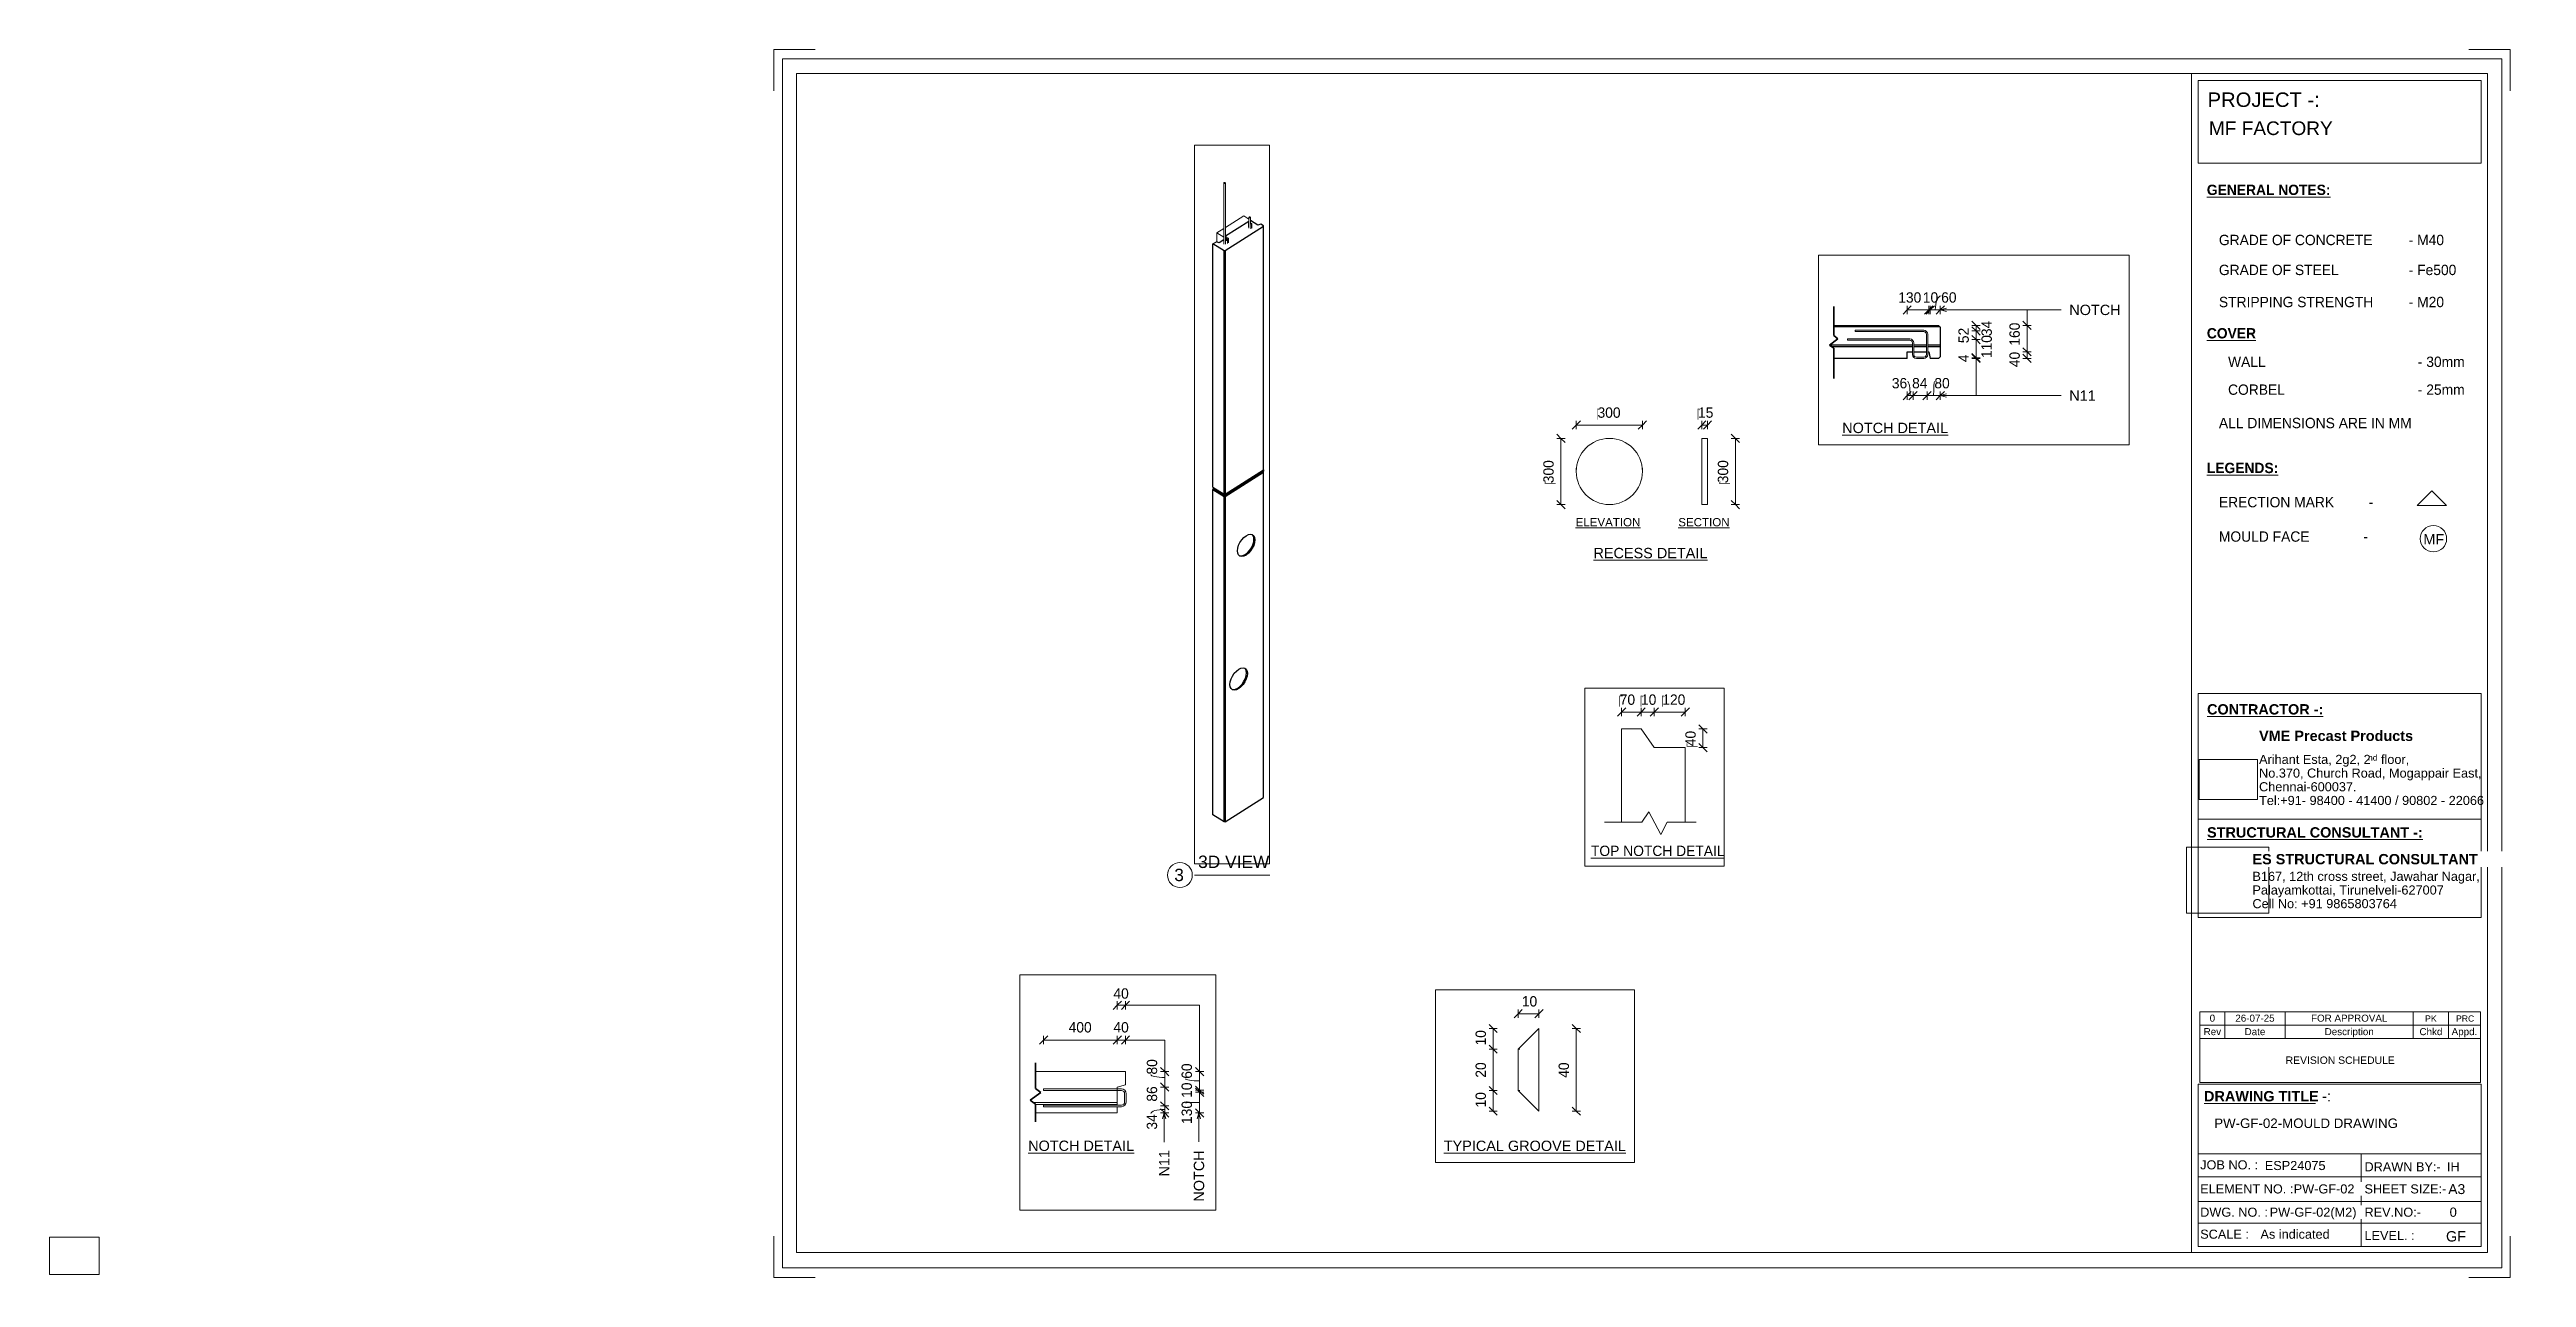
# Paper-space layout 'Layout1' of a CAD drawing. Header units: millimetres. Extents: x 0 to 599, y -1 to 296.
# The model-space entities are those that its viewports show. They can reach past a viewport. Long polylines and large blocks are cut down to what shows.
import ezdxf

# ---------------------------------------------------------------- set-up
doc = ezdxf.new("R2010")
doc.units = ezdxf.units.MM
for name, color, linetype, lineweight in [('A-ANNO-DIMS', 211, 'Continuous', 9), ('A-ANNO-DIMS-1', 211, 'Continuous', 9), ('A-ANNO-DIMS-2', 211, 'Continuous', 9), ('A-ANNO-DIMS-25', 211, 'Continuous', 9), ('A-ANNO-DIMS-80', 211, 'Continuous', 9), ('A-DETL', 90, 'Continuous', 18), ('A-DETL-GENF', 92, 'Continuous', 18), ('A-DETL-MBND', 5, 'Continuous', 18), ('A-DETL-MEDM', 33, 'Continuous', 35), ('A-DETL-THIN', 151, 'Continuous', 18), ('A-GENM', 13, 'Continuous', 18), ('A-WALL', 113, 'Continuous', 25), ('G-ANNO-SCHD', 231, 'Continuous', 9), ('G-ANNO-TEXT', 231, 'Continuous', 9), ('G-ANNO-TTLB', 6, 'Continuous', 9), ('G-ANNO-TTLB-MEDM', 33, 'Continuous', 9), ('G-ANNO-TTLB-THIN', 151, 'Continuous', 9), ('S-BEAM', 12, 'Continuous', 18), ('S-RBAR', 171, 'Continuous', 18)]:
    doc.layers.add(name, color=color, linetype=linetype, lineweight=lineweight)
doc.layers.add('G-ANNO-NPLT', color=191, linetype='Continuous')
doc.styles.add('Arial_1', font='arial.ttf', dxfattribs={"height": 5})
doc.styles.add('Arial_10', font='arial.ttf', dxfattribs={"height": 3.3})
doc.styles.add('Arial_11', font='arial.ttf', dxfattribs={"height": 2.3})
doc.styles.add('Arial_12', font='arial.ttf', dxfattribs={"height": 1.8})
doc.styles.add('Arial_13', font='arial.ttf', dxfattribs={"height": 1.7})
doc.styles.add('Arial_14', font='arial.ttf', dxfattribs={"height": 1.5})
doc.styles.add('Arial_15', font='arial.ttf', dxfattribs={"height": 2})
doc.styles.add('Arial_16', font='arial.ttf', dxfattribs={"height": 3})
doc.styles.add('Arial_2', font='arial.ttf', dxfattribs={"height": 50})
doc.styles.add('Arial_3', font='arial.ttf', dxfattribs={"height": 62.5})
doc.styles.add('Arial_4', font='arial.ttf', dxfattribs={"height": 3.5})
doc.styles.add('Arial_5', font='arial.ttf', dxfattribs={"height": 2.2})
doc.styles.add('Arial_6', font='arial.ttf', dxfattribs={"height": 2.4})
doc.styles.add('Arial_7', font='arial.ttf', dxfattribs={"height": 2.5})
doc.styles.add('Arial_8', font='arial.ttf', dxfattribs={"height": 1.42976})
doc.styles.add('Arial_9', font='arial.ttf', dxfattribs={"height": 2.25})
doc.styles.add('Arial_B', font='arialbd.ttf', dxfattribs={"height": 2.5})
doc.styles.add('Nirmala UI Semilight_1', font='NirmalaS.ttf', dxfattribs={"height": 200})
doc.styles.add('Nirmala UI Semilight_2', font='NirmalaS.ttf', dxfattribs={"height": 200})
doc.styles.add('Nirmala UI Semilight_3', font='NirmalaS.ttf', dxfattribs={"height": 5})
doc.styles.add('Nirmala UI Semilight_4', font='NirmalaS.ttf', dxfattribs={"height": 50})
doc.styles.add('Nirmala UI Semilight_5', font='NirmalaS.ttf', dxfattribs={"height": 62.5})
doc.styles.add('Nirmala UI Semilight_6', font='NirmalaS.ttf', dxfattribs={"height": 2.5})
doc.styles.add('Nirmala UI Semilight_7', font='NirmalaS.ttf', dxfattribs={"height": 2.5})
doc.styles.add('Nirmala UI Semilight_B', font='', dxfattribs={"height": 2.5})
doc.styles.get('Nirmala UI Semilight_B').set_extended_font_data('Nirmala UI Semilight', bold=True)
doc.dimstyles.new('Arrow_Filled_-_2_5_NI_UI_1', dxfattribs={"dimscale": 304.8, "dimtxt": 209.472789, "dimasz": 0.524934, "dimexe": 0.262467, "dimexo": 0.0625, "dimgap": 0.262467, "dimtad": 1, "dimdec": 0, "dimzin": 0, "dimdsep": 46, "dimtxsty": 'Nirmala UI Semilight_1', "dimblk1": 'OBLIQUE', "dimblk2": 'OBLIQUE', "dimsah": 1, "dimcen": 0.09, "dimazin": 0, "dimtfac": 1, "dimtdec": 4, "dimtix": 1, "dimtmove": 2, "dimatfit": 3, "dimfxl": 0.262467, "dimfxlon": 1, "dimtvp": 1, "dimtolj": 1, "dimtzin": 0, "dimarcsym": 2})
doc.dimstyles.new('Arrow_Filled_-_2_5_NI_UI_2', dxfattribs={"dimscale": 304.8, "dimtxt": 209.472789, "dimasz": 0.524934, "dimexe": 0.262467, "dimexo": 0.0625, "dimgap": 0.262467, "dimtad": 1, "dimdec": 0, "dimzin": 0, "dimdsep": 46, "dimtxsty": 'Nirmala UI Semilight_1', "dimblk1": 'OBLIQUE', "dimblk2": 'OBLIQUE', "dimsah": 1, "dimcen": 0.09, "dimazin": 0, "dimtfac": 1, "dimtdec": 4, "dimtix": 1, "dimtmove": 0, "dimatfit": 3, "dimfxl": 0.262467, "dimfxlon": 1, "dimtvp": 1, "dimtolj": 1, "dimtzin": 0, "dimarcsym": 2})
doc.dimstyles.new('Arrow_Filled_-_2_5_NI_UI_3', dxfattribs={"dimscale": 304.8, "dimtxt": 5.23682, "dimasz": 0.013123, "dimexe": 0.006562, "dimexo": 0.0625, "dimgap": 0.006562, "dimtad": 1, "dimdec": 0, "dimzin": 0, "dimdsep": 46, "dimtxsty": 'Nirmala UI Semilight_3', "dimblk1": 'OBLIQUE', "dimblk2": 'OBLIQUE', "dimsah": 1, "dimcen": 0.09, "dimazin": 0, "dimtfac": 1, "dimtdec": 4, "dimtix": 1, "dimtmove": 0, "dimatfit": 3, "dimfxl": 0.006562, "dimfxlon": 1, "dimtvp": 1, "dimtolj": 1, "dimtzin": 0, "dimarcsym": 2})
doc.dimstyles.new('Arrow_Filled_-_2_5_NI_UI_4', dxfattribs={"dimscale": 304.8, "dimtxt": 65.460247, "dimasz": 0.164042, "dimexe": 0.082021, "dimexo": 0.0625, "dimgap": 0.082021, "dimtad": 1, "dimdec": 0, "dimzin": 0, "dimdsep": 46, "dimtxsty": 'Nirmala UI Semilight_5', "dimblk1": 'OBLIQUE', "dimblk2": 'OBLIQUE', "dimsah": 1, "dimcen": 0.09, "dimazin": 0, "dimtfac": 1, "dimtdec": 4, "dimtix": 1, "dimtmove": 1, "dimatfit": 3, "dimfxl": 0.082021, "dimfxlon": 1, "dimtvp": 1, "dimtolj": 1, "dimtzin": 0, "dimarcsym": 2})
doc.dimstyles.new('Arrow_Filled_-_2_5_NI_UI_5', dxfattribs={"dimscale": 304.8, "dimtxt": 65.460247, "dimasz": 0.164042, "dimexe": 0.082021, "dimexo": 0.0625, "dimgap": 0.082021, "dimtad": 1, "dimdec": 0, "dimzin": 0, "dimdsep": 46, "dimtxsty": 'Nirmala UI Semilight_5', "dimblk1": 'OBLIQUE', "dimblk2": 'OBLIQUE', "dimsah": 1, "dimcen": 0.09, "dimazin": 0, "dimtfac": 1, "dimtdec": 4, "dimtix": 1, "dimtmove": 0, "dimatfit": 3, "dimfxl": 0.082021, "dimfxlon": 1, "dimtvp": 1, "dimtolj": 1, "dimtzin": 0, "dimarcsym": 2})
doc.dimstyles.new('Arrow_Filled_-_2_5_NI_UI_6', dxfattribs={"dimscale": 304.8, "dimtxt": 65.460247, "dimasz": 0.164042, "dimexe": 0.082021, "dimexo": 0.0625, "dimgap": 0.082021, "dimtad": 1, "dimdec": 0, "dimzin": 0, "dimdsep": 46, "dimtxsty": 'Nirmala UI Semilight_5', "dimblk1": 'OBLIQUE', "dimblk2": 'OBLIQUE', "dimsah": 1, "dimcen": 0.09, "dimazin": 0, "dimtfac": 1, "dimtdec": 4, "dimtix": 1, "dimtmove": 2, "dimatfit": 3, "dimfxl": 0.082021, "dimfxlon": 1, "dimtvp": 1, "dimtolj": 1, "dimtzin": 0, "dimarcsym": 2})
doc.dimstyles.new('Arrow_Filled_-_2_5_NI_UI_7', dxfattribs={"dimscale": 304.8, "dimtxt": 2.61841, "dimasz": 0.006562, "dimexe": 0.003281, "dimexo": 0.0625, "dimgap": 0.003281, "dimtad": 1, "dimdec": 0, "dimzin": 0, "dimdsep": 46, "dimtxsty": 'Nirmala UI Semilight_7', "dimblk1": 'OBLIQUE', "dimblk2": 'OBLIQUE', "dimsah": 1, "dimcen": 0.09, "dimazin": 0, "dimtfac": 1, "dimtdec": 4, "dimtix": 1, "dimtmove": 0, "dimatfit": 3, "dimfxl": 0.003281, "dimfxlon": 1, "dimtvp": 1, "dimtolj": 1, "dimtzin": 0, "dimarcsym": 2})
picture_1 = doc.add_image_def('image1.jpg', size_in_pixel=(996, 686))
picture_2 = doc.add_image_def('image2.jpg', size_in_pixel=(1600, 1280))

psp = doc.layouts.get("Layout1")

msp = doc.modelspace()

# ---------------------------------------------------------------- texts
at = {"layer": 'G-ANNO-TEXT', "color": 7, "attachment_point": 1}
for s, insert, char_height, width, style in [('40', (6094.66, 18537.99), 50, 91.3924, 'Nirmala UI Semilight_4'), ('400', (5878.09, 18374.44), 50, 136.2869, 'Nirmala UI Semilight_4'), ('40', (6094.66, 18374.44), 50, 91.3924, 'Nirmala UI Semilight_4'), ('\\LNOTCH DETAIL', (5682.3, 17801.33), 50, 622.1095, 'Arial_2'), ('NOTCH', (9295.21, 13238.66), 62.5, 376.7931, 'Arial_3'), ('N11', (9295.21, 12720.33), 62.5, 192.405, 'Arial_3'), ('\\LNOTCH DETAIL', (7921.89, 12525.11), 62.5, 777.6369, 'Arial_3'), ('\\LTYPICAL GROOVE DETAIL', (5454.55, 3090.66), 5, 106.7848, 'Arial_1'), ('\\LTOP NOTCH DETAIL', (2860.12, 1307.17), 200, 2975.864, 'Nirmala UI Semilight_2')]:
    msp.add_mtext(s, dxfattribs=dict(at, insert=insert, char_height=char_height, width=width, style=style))
at = {"layer": 'G-ANNO-TEXT', "color": 7, "char_height": 50, "attachment_point": 1, "rotation": 90}
for s, insert, width, style in [('80', (6256.23, 18120.9), 89.789, 'Nirmala UI Semilight_4'), ('60', (6424.58, 18100.51), 89.789, 'Nirmala UI Semilight_4'), ('10', (6424.58, 18008.06), 76.962, 'Nirmala UI Semilight_4'), ('86', (6256.23, 17989.83), 89.789, 'Nirmala UI Semilight_4'), ('130', (6424.58, 17881.7), 121.8565, 'Nirmala UI Semilight_4'), ('34', (6256.23, 17854.64), 91.3924, 'Nirmala UI Semilight_4'), ('N11', (6315.46, 17627.57), 153.924, 'Arial_2'), ('NOTCH', (6483.81, 17505.97), 301.4345, 'Arial_2')]:
    msp.add_mtext(s, dxfattribs=dict(at, insert=insert, width=width, style=style))

# ---------------------------------------------------------------- blocks, each defined once
blk = doc.blocks.new('ES-Landscape-A3 - ES-Landscape-A3-502445-PW-GF-02-MOULD DRAWING')
at = {"layer": 'G-ANNO-TTLB'}
for p, q in [((175.24, 296.27), (185.24, 296.27)), ((175.24, 296.27), (175.24, 286.27)), ((595.24, 296.27), (585.24, 296.27)), ((595.24, 296.27), (595.24, 286.27)), ((519.77, 140.54), (588.2, 140.54)), ((519.77, 86.33), (519.77, 140.54)), ((588.2, 86.33), (588.2, 140.54)), ((519.77, 110.14), (588.2, 110.14)), ((519.77, 6.78), (519.77, 46.03)), ((588.2, 6.78), (588.2, 46.03)), ((559.23, 29.2), (559.23, 6.78)), ((175.24, -0.73), (175.24, 9.27)), ((595.24, -0.73), (595.24, 9.27)), ((175.24, -0.73), (185.24, -0.73)), ((595.24, -0.73), (585.24, -0.73))]:
    blk.add_line(p, q, dxfattribs=at)
at = {"layer": 'G-ANNO-TTLB-MEDM'}
for p, q in [((180.73, 290.44), (180.73, 5.31)), ((180.73, 290.44), (589.79, 290.44)), ((518.17, 290.44), (518.17, 5.31)), ((519.77, 268.77), (519.77, 288.77)), ((519.77, 288.77), (588.2, 288.77)), ((588.2, 288.77), (588.2, 268.77)), ((589.79, 290.44), (589.79, 5.31)), ((588.2, 268.77), (519.77, 268.77)), ((519.77, 86.33), (588.2, 86.33)), ((519.77, 6.78), (588.2, 6.78)), ((180.73, 5.31), (589.79, 5.31))]:
    blk.add_line(p, q, dxfattribs=at)
at = {"layer": 'G-ANNO-TTLB-THIN'}
for p, q in [((177.29, 294.03), (177.29, 1.56)), ((593.23, 294.03), (177.29, 294.03)), ((593.23, 1.56), (593.23, 294.03)), ((519.77, 46.03), (588.2, 46.03)), ((519.77, 29.2), (588.2, 29.2)), ((519.77, 23.64), (588.2, 23.64)), ((519.77, 17.68), (588.2, 17.68)), ((519.77, 12.43), (588.2, 12.43)), ((177.29, 1.56), (593.23, 1.56))]:
    blk.add_line(p, q, dxfattribs=at)
at = {"layer": 'G-ANNO-TTLB', "char_height": 2.2, "attachment_point": 1, "style": 'Arial_5'}
for s, insert, width in [('No.370, Church Road, Mogappair East,', (534.5, 122.37), 63.4135), ('Tel:+91- 98400 - 41400 / 90802 - 22066 ', (534.5, 115.75), 65.2574), ('Chennai-600037.', (534.5, 119.06), 27.6582), ('Cell No: +91 9865803764', (532.9, 90.79), 41.0464), ('Palayamkottai, Tirunelveli-627007', (532.9, 94.09), 54.4346), ('JOB NO. :', (520.26, 27.61), 16.5949), ('DRAWN BY:-', (560, 27.14), 21.7257), ('ELEMENT NO. :', (520.26, 21.79), 26.5359), ('SHEET SIZE:-', (560, 21.79), 23.2489), ('DWG. NO. :', (520.26, 16.16), 19.481), ('REV.NO:-', (560, 16.16), 16.0338), ('SCALE :', (520.26, 10.84), 13.8692), ('LEVEL. :', (560, 10.53), 14.3502)]:
    blk.add_mtext(s, dxfattribs=dict(at, insert=insert, width=width))
at = {"layer": 'G-ANNO-TTLB'}
image = blk.add_image(picture_1, insert=(520, 114.84), size_in_units=(14.11, 9.72), dxfattribs=at)
image.dxf.flags = 7
image = blk.add_image(picture_2, insert=(516.95, 87.39), size_in_units=(19.92, 15.93), dxfattribs=at)
image.dxf.flags = 7
at = {"layer": 'G-ANNO-TTLB', "attachment_point": 1, "bg_fill": 3, "box_fill_scale": 1.25, "bg_fill_color": 256, "bg_fill_true_color": 13158600, "bg_fill_transparency": 0}
for s, insert, char_height, width, style in [('PROJECT -:', (522.05, 285.89), 3.5, 33.3502, 'Arial_4'), ('\\LCONTRACTOR -:', (521.92, 137.94), 2.5, 33.9114, 'Arial_B'), ('\\LSTRUCTURAL CONSULTANT -:', (521.92, 108.18), 2.5, 62.8523, 'Arial_B'), ('\\LDRAWING TITLE', (521.19, 44.36), 2.5, 33.4304, 'Arial_B'), ('A3', (580.27, 21.84), 2.4, 4.9705, 'Arial_6')]:
    blk.add_mtext(s, dxfattribs=dict(at, insert=insert, char_height=char_height, width=width, style=style))
at = {"layer": 'G-ANNO-TTLB', "char_height": 2.5, "attachment_point": 1, "style": 'Arial_B', "bg_fill": 3, "box_fill_scale": 1.25, "bg_fill_color": 256, "bg_fill_true_color": 13158600, "bg_fill_transparency": 0}
for s, insert, width in [('VME Precast Products', (534.5, 131.53), 45.135), ('ES STRUCTURAL CONSULTANT', (532.9, 101.7), 65.6582), ('\\fArial|b1|i0|c0|p34|; ', (548.78, 44.36), 1.2025)]:
    blk.add_mtext(s, dxfattribs=dict(at, insert=insert, width=width))
at = {"layer": 'G-ANNO-TTLB', "attachment_point": 1}
for s, insert, char_height, width, style in [('Arihant Esta, 2g2, 2', (534.5, 125.68), 2.2, 31.9873, 'Arial_5'), ('nd', (560.89, 125.72), 1.43, 2.7257, 'Arial_8'), (' floor,', (563.14, 125.68), 2.2, 9.1392, 'Arial_5'), ('B167, 12th cross street, Jawahar Nagar,', (532.9, 97.4), 2.2, 65.1772, 'Arial_5')]:
    blk.add_mtext(s, dxfattribs=dict(at, insert=insert, char_height=char_height, width=width, style=style))
at = {"layer": 'G-ANNO-TTLB', "insert": (549.77, 44.36), "char_height": 2.5, "width": 2.6456, "attachment_point": 1, "style": 'Arial_7', "bg_fill": 3, "box_fill_scale": 1.25, "bg_fill_color": 256, "bg_fill_true_color": 13158600, "bg_fill_transparency": 0}
blk.add_mtext('-:', dxfattribs=at)
blk = doc.blocks.new('DIMBLOCK25-PW-GF-02-MOULD DRAWING')
at = {"layer": 'A-ANNO-DIMS-1'}
for p, q in [((365.62, 202.22), (364.62, 203.22)), ((365.62, 202.22), (364.62, 202.22)), ((365.62, 186.22), (365.62, 202.22)), ((365.62, 202.22), (366.62, 201.22)), ((365.62, 202.22), (366.62, 202.22)), ((365.62, 186.22), (364.62, 187.22)), ((365.62, 186.22), (364.62, 186.22)), ((365.62, 186.22), (366.62, 185.22)), ((365.62, 186.22), (366.62, 186.22))]:
    blk.add_line(p, q, dxfattribs=at)
at = {"layer": 'A-ANNO-DIMS-1', "color": 0, "insert": (361.36, 191.37), "char_height": 2.5, "width": 6.8555, "attachment_point": 1, "rotation": 90, "line_spacing_factor": 1.142579, "style": 'Nirmala UI Semilight_7'}
blk.add_mtext('\u202a300', dxfattribs=at)
blk = doc.blocks.new('_Oblique')
at = {"color": 0, "linetype": 'ByBlock', "lineweight": -2}
blk.add_line((-0.5, -0.5), (0.5, 0.5), dxfattribs=at)
blk = doc.blocks.new('DIMBLOCK26-PW-GF-02-MOULD DRAWING')
at = {"layer": 'A-ANNO-DIMS-1'}
for p, q in [((369.33, 205.45), (368.33, 204.45)), ((369.33, 205.45), (370.33, 206.45)), ((369.33, 205.45), (369.33, 206.45)), ((369.33, 205.45), (385.33, 205.45)), ((369.33, 205.45), (369.33, 204.45)), ((385.33, 205.45), (384.33, 204.45)), ((385.33, 205.45), (386.33, 206.45)), ((385.33, 205.45), (385.33, 206.45)), ((385.33, 205.45), (385.33, 204.45))]:
    blk.add_line(p, q, dxfattribs=at)
at = {"layer": 'A-ANNO-DIMS-1', "color": 0, "insert": (374.47, 209.71), "char_height": 2.5, "width": 6.8555, "attachment_point": 1, "line_spacing_factor": 1.142579, "style": 'Nirmala UI Semilight_7'}
blk.add_mtext('\u202a300', dxfattribs=at)
blk = doc.blocks.new('DIMBLOCK27-PW-GF-02-MOULD DRAWING')
at = {"layer": 'A-ANNO-DIMS-1'}
for p, q in [((399.71, 205.45), (398.71, 204.45)), ((399.71, 205.45), (400.71, 206.45)), ((399.71, 205.45), (399.71, 206.45)), ((399.71, 205.45), (401.08, 205.45)), ((399.71, 205.45), (399.71, 204.45)), ((401.08, 205.45), (400.08, 204.45)), ((401.08, 205.45), (402.08, 206.45)), ((401.08, 205.45), (401.08, 206.45)), ((401.08, 205.45), (401.08, 204.45))]:
    blk.add_line(p, q, dxfattribs=at)
at = {"layer": 'A-ANNO-DIMS-1', "color": 0, "insert": (398.78, 209.71), "char_height": 2.5, "width": 3.8848, "attachment_point": 1, "line_spacing_factor": 1.142579, "style": 'Nirmala UI Semilight_7'}
blk.add_mtext('\u202a15', dxfattribs=at)
blk = doc.blocks.new('DIMBLOCK28-PW-GF-02-MOULD DRAWING')
at = {"layer": 'A-ANNO-DIMS-1'}
for p, q in [((407.83, 202.22), (406.83, 203.22)), ((407.83, 202.22), (406.83, 202.22)), ((407.83, 202.22), (407.83, 186.22)), ((407.83, 202.22), (408.83, 201.22)), ((407.83, 202.22), (408.83, 202.22)), ((407.83, 186.22), (406.83, 187.22)), ((407.83, 186.22), (406.83, 186.22)), ((407.83, 186.22), (408.83, 185.22)), ((407.83, 186.22), (408.83, 186.22))]:
    blk.add_line(p, q, dxfattribs=at)
at = {"layer": 'A-ANNO-DIMS-1', "color": 0, "insert": (403.57, 191.37), "char_height": 2.5, "width": 6.8555, "attachment_point": 1, "rotation": 90, "line_spacing_factor": 1.142579, "style": 'Nirmala UI Semilight_7'}
blk.add_mtext('\u202a300', dxfattribs=at)
blk = doc.blocks.new('Viewport - M_View Title-1040-PW-GF-02-MOULD DRAWING')
at = {"layer": 'G-ANNO-TTLB'}
for start, end in [(360, 180), (180, 0)]:
    blk.add_arc((-3.5, 0), 3, start, end, dxfattribs=at)
blk = doc.blocks.new('M_Rectangular Corbel - M_Rectangular Corbel-2619635-3D Ortho')
at = {"layer": 'S-BEAM'}
for p, q in [((12627.71, -4133.39), (12848.82, -3993.75)), ((12910.59, -4032.15), (12848.82, -3993.75)), ((12955.3, -4059.94), (12930.59, -4044.58)), ((12955.3, -4059.94), (12951.95, -4062.06)), ((12955.3, -4064.15), (12955.3, -4059.94)), ((12524.78, -4198.4), (12607.74, -4146.01)), ((12524.78, -4306.9), (12524.78, -4198.4)), ((12524.78, -4198.4), (12607.74, -4249.97))]:
    blk.add_line(p, q, dxfattribs=at)
blk = doc.blocks.new('Rebar Bar - Part 3107499713-431004-3D Ortho')
at = {"layer": 'S-RBAR'}
for p, q in [((12910.59, -4011.07), (12910.59, -4142.51)), ((12930.59, -4088.01), (12930.59, -4011.07))]:
    blk.add_line(p, q, dxfattribs=at)
for points in [[(12927.63, -4006.62, 0), (12925.56, -4005.63, 0), (12923.14, -4005.01, 0), (12920.55, -4004.8, 0), (12917.96, -4005.02, 0), (12915.56, -4005.65, 0), (12913.49, -4006.66, 0), (12911.91, -4007.96, 0), (12910.92, -4009.47, 0), (12910.59, -4011.09, 0), (12910.94, -4012.71, 0), (12911.95, -4014.22, 0), (12913.55, -4015.52, 0)], [(12913.55, -4015.52, 0), (12915.62, -4016.51, 0), (12918.04, -4017.13, 0), (12920.63, -4017.33, 0), (12923.22, -4017.12, 0), (12925.62, -4016.48, 0), (12927.69, -4015.48, 0), (12929.27, -4014.18, 0), (12930.26, -4012.67, 0), (12930.59, -4011.04, 0), (12930.24, -4009.42, 0), (12929.23, -4007.91, 0), (12927.63, -4006.62, 0)]]:
    blk.add_polyline3d(points, dxfattribs=at)
blk = doc.blocks.new('Rebar Bar - Part 2349083769-431004-3D Ortho')
at = {"layer": 'S-RBAR'}
for p, q in [((12607.74, -3594.45), (12607.74, -4333.78)), ((12627.74, -4333.78), (12627.74, -3594.45))]:
    blk.add_line(p, q, dxfattribs=at)
for points in [[(12624.78, -3590.01, 0), (12622.71, -3589.02, 0), (12620.29, -3588.4, 0), (12617.7, -3588.19, 0), (12615.11, -3588.41, 0), (12612.71, -3589.04, 0), (12610.64, -3590.04, 0), (12609.06, -3591.34, 0), (12608.07, -3592.86, 0), (12607.74, -3594.48, 0), (12608.09, -3596.1, 0), (12609.1, -3597.61, 0), (12610.7, -3598.9, 0)], [(12610.7, -3598.9, 0), (12612.77, -3599.89, 0), (12615.19, -3600.51, 0), (12617.78, -3600.72, 0), (12620.37, -3600.5, 0), (12622.77, -3599.87, 0), (12624.84, -3598.87, 0), (12626.42, -3597.57, 0), (12627.41, -3596.05, 0), (12627.74, -3594.43, 0), (12627.39, -3592.81, 0), (12626.38, -3591.3, 0), (12624.78, -3590.01, 0)]]:
    blk.add_polyline3d(points, dxfattribs=at)
blk = doc.blocks.new('RR spread anchor face based - RR-SA-5_0-240-1726839-3D Ortho')
at = {"layer": 'A-GENM'}
for p, q in [((12909.93, -4076.33), (12908.15, -4079.12)), ((12908.15, -4079.12), (12908.15, -4129.72)), ((12910.59, -4075.91), (12909.93, -4076.33)), ((12910.59, -4076.74), (12909.93, -4076.33)), ((12930.59, -4075.93), (12945.34, -4085.1)), ((12934.77, -4091.77), (12929.68, -4088.61)), ((12945.34, -4085.1), (12934.77, -4091.77)), ((12947.11, -4090.1), (12936.55, -4096.77)), ((12945.34, -4085.1), (12947.11, -4090.1)), ((12947.11, -4090.1), (12947.11, -4140.7)), ((12936.55, -4096.77), (12934.77, -4091.77)), ((12936.55, -4147.37), (12936.55, -4096.77))]:
    blk.add_line(p, q, dxfattribs=at)
blk = doc.blocks.new('RR spread anchor face based - RR-SA-5_0-240-V1-3D Ortho')
at = {"layer": 'A-GENM'}
for p, q in [((12638.77, -4247.58), (12628.21, -4254.26)), ((12638.77, -4247.58), (12663.62, -4263.03)), ((12628.21, -4254.26), (12627.7, -4255.05)), ((12653.05, -4269.7), (12628.21, -4254.26)), ((12663.62, -4263.03), (12653.05, -4269.7)), ((12663.62, -4263.03), (12665.39, -4268.03)), ((12654.83, -4274.7), (12653.05, -4269.7)), ((12665.39, -4268.03), (12654.83, -4274.7)), ((12665.39, -4268.03), (12665.39, -4318.63)), ((12634.24, -4278.5), (12634.24, -4275.39)), ((12654.83, -4325.3), (12654.83, -4274.7)), ((12647.02, -4283.33), (12647.02, -4286.45))]:
    blk.add_line(p, q, dxfattribs=at)
for points in [[(12634.24, -4275.39, 0), (12634.46, -4273.71, 0), (12635.1, -4272.41, 0), (12635.83, -4271.75, 0)], [(12636.11, -4271.59, 0), (12637.44, -4271.3, 0), (12638.98, -4271.56, 0), (12640.63, -4272.34, 0), (12642.28, -4273.61, 0), (12643.82, -4275.27, 0), (12645.15, -4277.21, 0), (12646.16, -4279.29, 0), (12646.8, -4281.38, 0), (12647.02, -4283.33, 0)], [(12647.02, -4286.45, 0), (12646.8, -4288.13, 0), (12646.16, -4289.42, 0), (12645.15, -4290.24, 0), (12643.82, -4290.54, 0), (12642.28, -4290.28, 0), (12640.63, -4289.49, 0), (12638.98, -4288.22, 0), (12637.44, -4286.56, 0), (12636.11, -4284.63, 0), (12635.1, -4282.54, 0), (12634.46, -4280.45, 0), (12634.24, -4278.5, 0)]]:
    blk.add_polyline3d(points, dxfattribs=at)
blk = doc.blocks.new('M_Break Line - M_Break Line-1505765-Detail 59 Copy 2')
at = {"layer": 'A-DETL-MEDM'}
for p, q in [((19820.07, 13051.9), (19820.07, 13228.87)), ((19845.47, 13032.85), (19820.07, 13051.9)), ((19794.67, 12994.75), (19845.47, 13032.85)), ((19820.07, 12975.7), (19794.67, 12994.75)), ((19820.07, 12792.49), (19820.07, 12975.7))]:
    blk.add_line(p, q, dxfattribs=at)
blk = doc.blocks.new('DIMBLOCK4-TOP NOTCH DETAIL')
at = {"layer": 'A-ANNO-DIMS-80'}
for p, q in [((3452.02, 3891.8), (3532.02, 3971.8)), ((3452.02, 3891.8), (3452.02, 3971.8)), ((3832.02, 3891.8), (3912.02, 3971.8)), ((3832.02, 3891.8), (3832.02, 3971.8)), ((3452.02, 3891.8), (3372.02, 3811.8)), ((3452.02, 3891.8), (3832.02, 3891.8)), ((3452.02, 3891.8), (3452.02, 3811.8)), ((3832.02, 3891.8), (3752.02, 3811.8)), ((3832.02, 3891.8), (3832.02, 3811.8))]:
    blk.add_line(p, q, dxfattribs=at)
at = {"layer": 'A-ANNO-DIMS-80', "color": 0, "insert": (3416.84, 4232.74), "char_height": 200, "width": 356.4846, "attachment_point": 1, "line_spacing_factor": 1.142579, "style": 'Nirmala UI Semilight_1'}
blk.add_mtext('\u202a70', dxfattribs=at)
blk = doc.blocks.new('DIMBLOCK5-TOP NOTCH DETAIL')
at = {"layer": 'A-ANNO-DIMS-80'}
for p, q in [((3832.02, 3891.8), (3912.02, 3971.8)), ((3832.02, 3891.8), (3832.02, 3971.8)), ((4084.4, 3891.8), (4164.4, 3971.8)), ((4084.4, 3891.8), (4084.4, 3971.8)), ((3832.02, 3891.8), (3752.02, 3811.8)), ((3832.02, 3891.8), (4084.4, 3891.8)), ((3832.02, 3891.8), (3832.02, 3811.8)), ((4084.4, 3891.8), (4004.4, 3811.8)), ((4084.4, 3891.8), (4084.4, 3811.8))]:
    blk.add_line(p, q, dxfattribs=at)
at = {"layer": 'A-ANNO-DIMS-80', "color": 0, "insert": (3828.72, 4232.74), "char_height": 200, "width": 310.7814, "attachment_point": 1, "line_spacing_factor": 1.142579, "style": 'Nirmala UI Semilight_1'}
blk.add_mtext('\u202a10', dxfattribs=at)
blk = doc.blocks.new('DIMBLOCK6-TOP NOTCH DETAIL')
at = {"layer": 'A-ANNO-DIMS-80'}
for p, q in [((4084.4, 3891.8), (4164.4, 3971.8)), ((4084.4, 3891.8), (4084.4, 3971.8)), ((4684.4, 3891.8), (4764.4, 3971.8)), ((4684.4, 3891.8), (4684.4, 3971.8)), ((4084.4, 3891.8), (4004.4, 3811.8)), ((4084.4, 3891.8), (4684.4, 3891.8)), ((4084.4, 3891.8), (4084.4, 3811.8)), ((4684.4, 3891.8), (4604.4, 3811.8)), ((4684.4, 3891.8), (4684.4, 3811.8))]:
    blk.add_line(p, q, dxfattribs=at)
at = {"layer": 'A-ANNO-DIMS-80', "color": 0, "insert": (4240.95, 4232.74), "char_height": 200, "width": 493.5941, "attachment_point": 1, "line_spacing_factor": 1.142579, "style": 'Nirmala UI Semilight_1'}
blk.add_mtext('\u202a120', dxfattribs=at)
blk = doc.blocks.new('DIMBLOCK7-TOP NOTCH DETAIL')
at = {"layer": 'A-ANNO-DIMS-80'}
for p, q in [((5028.05, 3565.46), (4948.05, 3645.46)), ((5028.05, 3565.46), (4948.05, 3565.46)), ((5028.05, 3205.03), (5028.05, 3565.46)), ((5028.05, 3565.46), (5108.05, 3485.46)), ((5028.05, 3565.46), (5108.05, 3565.46)), ((5028.05, 3205.03), (4948.05, 3285.03)), ((5028.05, 3205.03), (4948.05, 3205.03)), ((5028.05, 3205.03), (5108.05, 3125.03)), ((5028.05, 3205.03), (5108.05, 3205.03))]:
    blk.add_line(p, q, dxfattribs=at)
at = {"layer": 'A-ANNO-DIMS-80', "color": 0, "insert": (4687.11, 3231), "char_height": 200, "width": 370.1955, "attachment_point": 1, "rotation": 90, "line_spacing_factor": 1.142579, "style": 'Nirmala UI Semilight_1'}
blk.add_mtext('\u202a40', dxfattribs=at)
blk = doc.blocks.new('DIMBLOCK8-GROOVE DETAIL')
at = {"layer": 'A-ANNO-DIMS-2'}
for p, q in [((5490.55, 3152.05), (5488.55, 3150.05)), ((5490.55, 3152.05), (5492.55, 3154.05)), ((5490.55, 3152.05), (5490.55, 3154.05)), ((5490.55, 3152.05), (5500.55, 3152.05)), ((5490.55, 3152.05), (5490.55, 3150.05)), ((5500.55, 3152.05), (5498.55, 3150.05)), ((5500.55, 3152.05), (5502.55, 3154.05)), ((5500.55, 3152.05), (5500.55, 3154.05)), ((5500.55, 3152.05), (5500.55, 3150.05))]:
    blk.add_line(p, q, dxfattribs=at)
at = {"layer": 'A-ANNO-DIMS-2', "color": 0, "insert": (5492.31, 3160.57), "char_height": 5, "width": 7.7695, "attachment_point": 1, "line_spacing_factor": 1.142579, "style": 'Nirmala UI Semilight_3'}
blk.add_mtext('10', dxfattribs=at)
blk = doc.blocks.new('DIMBLOCK9-GROOVE DETAIL')
at = {"layer": 'A-ANNO-DIMS-2'}
for p, q in [((5478.45, 3144.93), (5476.45, 3146.93)), ((5478.45, 3144.93), (5476.45, 3144.93)), ((5478.45, 3144.93), (5478.45, 3134.93)), ((5478.45, 3144.93), (5480.45, 3142.93)), ((5478.45, 3144.93), (5480.45, 3144.93)), ((5478.45, 3134.93), (5476.45, 3136.93)), ((5478.45, 3134.93), (5476.45, 3134.93)), ((5478.45, 3134.93), (5480.45, 3132.93)), ((5478.45, 3134.93), (5480.45, 3134.93))]:
    blk.add_line(p, q, dxfattribs=at)
at = {"layer": 'A-ANNO-DIMS-2', "color": 0, "insert": (5469.93, 3136.7), "char_height": 5, "width": 7.7695, "attachment_point": 1, "rotation": 90, "line_spacing_factor": 1.142579, "style": 'Nirmala UI Semilight_3'}
blk.add_mtext('10', dxfattribs=at)
blk = doc.blocks.new('DIMBLOCK10-GROOVE DETAIL')
at = {"layer": 'A-ANNO-DIMS-2'}
for p, q in [((5478.45, 3134.93), (5476.45, 3136.93)), ((5478.45, 3134.93), (5476.45, 3134.93)), ((5478.45, 3134.93), (5478.45, 3114.93)), ((5478.45, 3134.93), (5480.45, 3132.93)), ((5478.45, 3134.93), (5480.45, 3134.93)), ((5478.45, 3114.93), (5476.45, 3116.93)), ((5478.45, 3114.93), (5476.45, 3114.93)), ((5478.45, 3114.93), (5480.45, 3112.93)), ((5478.45, 3114.93), (5480.45, 3114.93))]:
    blk.add_line(p, q, dxfattribs=at)
at = {"layer": 'A-ANNO-DIMS-2', "color": 0, "insert": (5469.93, 3121.12), "char_height": 5, "width": 9.1406, "attachment_point": 1, "rotation": 90, "line_spacing_factor": 1.142579, "style": 'Nirmala UI Semilight_3'}
blk.add_mtext('20', dxfattribs=at)
blk = doc.blocks.new('DIMBLOCK11-GROOVE DETAIL')
at = {"layer": 'A-ANNO-DIMS-2'}
for p, q in [((5478.45, 3114.93), (5476.45, 3116.93)), ((5478.45, 3114.93), (5476.45, 3114.93)), ((5478.45, 3114.93), (5478.45, 3104.93)), ((5478.45, 3114.93), (5480.45, 3112.93)), ((5478.45, 3114.93), (5480.45, 3114.93)), ((5478.45, 3104.93), (5476.45, 3106.93)), ((5478.45, 3104.93), (5476.45, 3104.93)), ((5478.45, 3104.93), (5480.45, 3102.93)), ((5478.45, 3104.93), (5480.45, 3104.93))]:
    blk.add_line(p, q, dxfattribs=at)
at = {"layer": 'A-ANNO-DIMS-2', "color": 0, "insert": (5469.93, 3106.7), "char_height": 5, "width": 7.7695, "attachment_point": 1, "rotation": 90, "line_spacing_factor": 1.142579, "style": 'Nirmala UI Semilight_3'}
blk.add_mtext('10', dxfattribs=at)
blk = doc.blocks.new('DIMBLOCK12-GROOVE DETAIL')
at = {"layer": 'A-ANNO-DIMS-2'}
for p, q in [((5518.63, 3144.93), (5516.63, 3146.93)), ((5518.63, 3144.93), (5516.63, 3144.93)), ((5518.63, 3144.93), (5518.63, 3104.93)), ((5518.63, 3144.93), (5520.63, 3142.93)), ((5518.63, 3144.93), (5520.63, 3144.93)), ((5518.63, 3104.93), (5516.63, 3106.93)), ((5518.63, 3104.93), (5516.63, 3104.93)), ((5518.63, 3104.93), (5520.63, 3102.93)), ((5518.63, 3104.93), (5520.63, 3104.93))]:
    blk.add_line(p, q, dxfattribs=at)
at = {"layer": 'A-ANNO-DIMS-2', "color": 0, "insert": (5510.1, 3121.08), "char_height": 5, "width": 9.2549, "attachment_point": 1, "rotation": 90, "line_spacing_factor": 1.142579, "style": 'Nirmala UI Semilight_3'}
blk.add_mtext('40', dxfattribs=at)
blk = doc.blocks.new('DIMBLOCK13-Detail 59 Copy 2')
at = {"layer": 'A-ANNO-DIMS-25'}
for p, q in [((8454.76, 13207.36), (8479.76, 13232.36)), ((8454.76, 13207.36), (8454.76, 13232.36)), ((8514.76, 13207.36), (8539.76, 13232.36)), ((8514.76, 13207.36), (8514.76, 13232.36)), ((8454.76, 13207.36), (8429.76, 13182.36)), ((8514.76, 13207.36), (8454.76, 13207.36)), ((8454.76, 13207.36), (8454.76, 13182.36)), ((8514.76, 13207.36), (8489.76, 13182.36)), ((8514.76, 13207.36), (8514.76, 13182.36))]:
    blk.add_line(p, q, dxfattribs=at)
blk.add_ellipse((8520.39, 13207.36), major_axis=(0, 84.51), ratio=0.421696, start_param=0, end_param=1.570796, dxfattribs=at)
at = {"layer": 'A-ANNO-DIMS-25', "color": 0, "insert": (8520.39, 13313.9), "char_height": 62.5, "width": 114.2579, "attachment_point": 1, "line_spacing_factor": 1.142579, "style": 'Nirmala UI Semilight_5'}
blk.add_mtext('60', dxfattribs=at)
blk = doc.blocks.new('DIMBLOCK14-Detail 59 Copy 2')
at = {"layer": 'A-ANNO-DIMS-25'}
for p, q in [((8444.76, 13207.36), (8469.76, 13232.36)), ((8444.76, 13207.36), (8444.76, 13232.36)), ((8454.76, 13207.36), (8479.76, 13232.36)), ((8454.76, 13207.36), (8454.76, 13232.36)), ((8444.76, 13207.36), (8419.76, 13182.36)), ((8454.76, 13207.36), (8429.76, 13182.36)), ((8454.76, 13207.36), (8444.76, 13207.36)), ((8444.76, 13207.36), (8444.76, 13182.36)), ((8454.76, 13207.36), (8454.76, 13182.36))]:
    blk.add_line(p, q, dxfattribs=at)
at = {"layer": 'A-ANNO-DIMS-25', "color": 0, "insert": (8409.29, 13313.9), "char_height": 62.5, "width": 97.1192, "attachment_point": 1, "line_spacing_factor": 1.142579, "style": 'Nirmala UI Semilight_5'}
blk.add_mtext('10', dxfattribs=at)
blk = doc.blocks.new('DIMBLOCK15-Detail 59 Copy 2')
at = {"layer": 'A-ANNO-DIMS-25'}
for p, q in [((8314.76, 13207.36), (8339.76, 13232.36)), ((8314.76, 13207.36), (8314.76, 13232.36)), ((8444.76, 13207.36), (8469.76, 13232.36)), ((8444.76, 13207.36), (8444.76, 13232.36)), ((8314.76, 13207.36), (8289.76, 13182.36)), ((8444.76, 13207.36), (8314.76, 13207.36)), ((8314.76, 13207.36), (8314.76, 13182.36)), ((8444.76, 13207.36), (8419.76, 13182.36)), ((8444.76, 13207.36), (8444.76, 13182.36))]:
    blk.add_line(p, q, dxfattribs=at)
at = {"layer": 'A-ANNO-DIMS-25', "color": 0, "insert": (8260.75, 13313.9), "char_height": 62.5, "width": 154.2481, "attachment_point": 1, "line_spacing_factor": 1.142579, "style": 'Nirmala UI Semilight_5'}
blk.add_mtext('130', dxfattribs=at)
blk = doc.blocks.new('DIMBLOCK16-Detail 59 Copy 2')
at = {"layer": 'A-ANNO-DIMS-25'}
for p, q in [((8434.76, 12689.03), (8459.76, 12714.03)), ((8434.76, 12689.03), (8434.76, 12714.03)), ((8514.76, 12689.03), (8539.76, 12714.03)), ((8514.76, 12689.03), (8514.76, 12714.03)), ((8434.76, 12689.03), (8409.76, 12664.03)), ((8514.76, 12689.03), (8434.76, 12689.03)), ((8434.76, 12689.03), (8434.76, 12664.03)), ((8514.76, 12689.03), (8489.76, 12664.03)), ((8514.76, 12689.03), (8514.76, 12664.03))]:
    blk.add_line(p, q, dxfattribs=at)
blk.add_ellipse((8479.09, 12689.03), major_axis=(0, 84.51), ratio=0.051227, start_param=0, end_param=1.570796, dxfattribs=at)
at = {"layer": 'A-ANNO-DIMS-25', "color": 0, "insert": (8479.09, 12795.58), "char_height": 62.5, "width": 114.2579, "attachment_point": 1, "line_spacing_factor": 1.142579, "style": 'Nirmala UI Semilight_5'}
blk.add_mtext('80', dxfattribs=at)
blk = doc.blocks.new('DIMBLOCK17-Detail 59 Copy 2')
at = {"layer": 'A-ANNO-DIMS-25'}
for p, q in [((8350.76, 12689.03), (8375.76, 12714.03)), ((8350.76, 12689.03), (8350.76, 12714.03)), ((8434.76, 12689.03), (8459.76, 12714.03)), ((8434.76, 12689.03), (8434.76, 12714.03)), ((8350.76, 12689.03), (8325.76, 12664.03)), ((8434.76, 12689.03), (8350.76, 12689.03)), ((8350.76, 12689.03), (8350.76, 12664.03)), ((8434.76, 12689.03), (8409.76, 12664.03)), ((8434.76, 12689.03), (8434.76, 12664.03))]:
    blk.add_line(p, q, dxfattribs=at)
at = {"layer": 'A-ANNO-DIMS-25', "color": 0, "insert": (8344.55, 12795.58), "char_height": 62.5, "width": 115.6861, "attachment_point": 1, "line_spacing_factor": 1.142579, "style": 'Nirmala UI Semilight_5'}
blk.add_mtext('84', dxfattribs=at)
blk = doc.blocks.new('DIMBLOCK18-Detail 59 Copy 2')
at = {"layer": 'A-ANNO-DIMS-25'}
for p, q in [((8314.76, 12689.03), (8339.76, 12714.03)), ((8314.76, 12689.03), (8314.76, 12714.03)), ((8350.76, 12689.03), (8375.76, 12714.03)), ((8350.76, 12689.03), (8350.76, 12714.03)), ((8314.76, 12689.03), (8289.76, 12664.03)), ((8350.76, 12689.03), (8314.76, 12689.03)), ((8314.76, 12689.03), (8314.76, 12664.03)), ((8350.76, 12689.03), (8325.76, 12664.03)), ((8350.76, 12689.03), (8350.76, 12664.03))]:
    blk.add_line(p, q, dxfattribs=at)
blk.add_ellipse((8317.23, 12689.03), major_axis=(0, 84.51), ratio=0.183729, start_param=4.712389, end_param=6.283185, dxfattribs=at)
at = {"layer": 'A-ANNO-DIMS-25', "color": 0, "insert": (8222.02, 12795.58), "char_height": 62.5, "width": 114.2579, "attachment_point": 1, "line_spacing_factor": 1.142579, "style": 'Nirmala UI Semilight_5'}
blk.add_mtext('36', dxfattribs=at)
blk = doc.blocks.new('DIMBLOCK19-Detail 59 Copy 2')
at = {"layer": 'A-ANNO-DIMS-25'}
for p, q in [((9039.71, 13113.8), (9014.71, 13138.8)), ((9039.71, 13113.8), (9014.71, 13113.8)), ((9039.71, 13113.8), (9039.71, 12953.8)), ((9039.71, 13113.8), (9064.71, 13088.8)), ((9039.71, 13113.8), (9064.71, 13113.8)), ((9039.71, 12953.8), (9014.71, 12978.8)), ((9039.71, 12953.8), (9014.71, 12953.8)), ((9039.71, 12953.8), (9064.71, 12928.8)), ((9039.71, 12953.8), (9064.71, 12953.8))]:
    blk.add_line(p, q, dxfattribs=at)
at = {"layer": 'A-ANNO-DIMS-25', "color": 0, "insert": (8933.17, 12991.05), "char_height": 62.5, "width": 154.2481, "attachment_point": 1, "rotation": 90, "line_spacing_factor": 1.142579, "style": 'Nirmala UI Semilight_5'}
blk.add_mtext('160', dxfattribs=at)
blk = doc.blocks.new('DIMBLOCK20-Detail 59 Copy 2')
at = {"layer": 'A-ANNO-DIMS-25'}
for p, q in [((9039.71, 12953.8), (9014.71, 12978.8)), ((9039.71, 12953.8), (9014.71, 12953.8)), ((9039.71, 12953.8), (9039.71, 12913.8)), ((9039.71, 12953.8), (9064.71, 12928.8)), ((9039.71, 12953.8), (9064.71, 12953.8)), ((9039.71, 12913.8), (9014.71, 12938.8)), ((9039.71, 12913.8), (9014.71, 12913.8)), ((9039.71, 12913.8), (9064.71, 12888.8)), ((9039.71, 12913.8), (9064.71, 12913.8))]:
    blk.add_line(p, q, dxfattribs=at)
at = {"layer": 'A-ANNO-DIMS-25', "color": 0, "insert": (8933.17, 12860.99), "char_height": 62.5, "width": 115.6861, "attachment_point": 1, "rotation": 90, "line_spacing_factor": 1.142579, "style": 'Nirmala UI Semilight_5'}
blk.add_mtext('40', dxfattribs=at)
blk = doc.blocks.new('DIMBLOCK21-Detail 59 Copy 2')
at = {"layer": 'A-ANNO-DIMS-25'}
for p, q in [((8731.57, 12917.8), (8706.57, 12942.8)), ((8731.57, 12913.8), (8706.57, 12938.8)), ((8731.57, 12917.8), (8706.57, 12917.8)), ((8731.57, 12913.8), (8706.57, 12913.8)), ((8731.57, 12913.8), (8731.57, 12917.8)), ((8731.57, 12917.8), (8756.57, 12892.8)), ((8731.57, 12917.8), (8756.57, 12917.8)), ((8731.57, 12913.8), (8756.57, 12888.8)), ((8731.57, 12913.8), (8756.57, 12913.8))]:
    blk.add_line(p, q, dxfattribs=at)
at = {"layer": 'A-ANNO-DIMS-25', "color": 0, "insert": (8625.02, 12891.41), "char_height": 62.5, "width": 58.5572, "attachment_point": 1, "rotation": 90, "line_spacing_factor": 1.142579, "style": 'Nirmala UI Semilight_5'}
blk.add_mtext('4', dxfattribs=at)
blk = doc.blocks.new('DIMBLOCK22-Detail 59 Copy 2')
at = {"layer": 'A-ANNO-DIMS-25'}
for p, q in [((8731.57, 13027.78), (8706.57, 13052.78)), ((8731.57, 13027.78), (8706.57, 13027.78)), ((8731.57, 12917.8), (8731.57, 13027.78)), ((8731.57, 13027.78), (8756.57, 13002.78)), ((8731.57, 13027.78), (8756.57, 13027.78)), ((8731.57, 12917.8), (8706.57, 12942.8)), ((8731.57, 12917.8), (8706.57, 12917.8)), ((8731.57, 12917.8), (8756.57, 12892.8)), ((8731.57, 12917.8), (8756.57, 12917.8))]:
    blk.add_line(p, q, dxfattribs=at)
at = {"layer": 'A-ANNO-DIMS-25', "color": 0, "insert": (8764.21, 12915.66), "char_height": 62.5, "width": 137.1095, "attachment_point": 1, "rotation": 90, "line_spacing_factor": 1.142579, "style": 'Nirmala UI Semilight_5'}
blk.add_mtext('110', dxfattribs=at)
blk = doc.blocks.new('DIMBLOCK23-Detail 59 Copy 2')
at = {"layer": 'A-ANNO-DIMS-25'}
for p, q in [((8731.57, 13079.96), (8706.57, 13104.96)), ((8731.57, 13079.96), (8706.57, 13079.96)), ((8731.57, 13027.78), (8731.57, 13079.96)), ((8731.57, 13079.96), (8756.57, 13054.96)), ((8731.57, 13079.96), (8756.57, 13079.96)), ((8731.57, 13027.78), (8706.57, 13052.78)), ((8731.57, 13027.78), (8706.57, 13027.78)), ((8731.57, 13027.78), (8756.57, 13002.78)), ((8731.57, 13027.78), (8756.57, 13027.78))]:
    blk.add_line(p, q, dxfattribs=at)
at = {"layer": 'A-ANNO-DIMS-25', "color": 0, "insert": (8625.02, 13006.26), "char_height": 62.5, "width": 114.2579, "attachment_point": 1, "rotation": 90, "line_spacing_factor": 1.142579, "style": 'Nirmala UI Semilight_5'}
blk.add_mtext('52', dxfattribs=at)
blk = doc.blocks.new('DIMBLOCK24-Detail 59 Copy 2')
at = {"layer": 'A-ANNO-DIMS-25'}
for p, q in [((8731.57, 13113.8), (8706.57, 13138.8)), ((8731.57, 13113.8), (8706.57, 13113.8)), ((8731.57, 13079.96), (8731.57, 13113.8)), ((8731.57, 13113.8), (8756.57, 13088.8)), ((8731.57, 13113.8), (8756.57, 13113.8)), ((8731.57, 13079.96), (8706.57, 13104.96)), ((8731.57, 13079.96), (8706.57, 13079.96)), ((8731.57, 13079.96), (8756.57, 13054.96)), ((8731.57, 13079.96), (8756.57, 13079.96))]:
    blk.add_line(p, q, dxfattribs=at)
at = {"layer": 'A-ANNO-DIMS-25', "color": 0, "insert": (8764.21, 13048.68), "char_height": 62.5, "width": 115.6861, "attachment_point": 1, "rotation": 90, "line_spacing_factor": 1.142579, "style": 'Nirmala UI Semilight_5'}
blk.add_mtext('34', dxfattribs=at)

# ---------------------------------------------------------------- dimensions: what is measured, and where the dimension line sits
at = {"layer": 'A-ANNO-DIMS'}
dim = msp.add_linear_dim(base=(8314.76, 13207.36), p1=(8444.76, 13182.36), p2=(8314.76, 13182.36), dimstyle='Arrow_Filled_-_2_5_NI_UI_6', override={"dimpost": '<>', "dimfxl": 130}, dxfattribs=at)
dim.commit()
dim.dimension.update_dxf_attribs({"geometry": 'DIMBLOCK15-Detail 59 Copy 2', "text_midpoint": (8337.87, 13272.24), "dimtype": 160, "text_rotation": 360})
for base, p1, p2, dimstyle, override, picture, middle in [((8444.76, 13207.36), (8454.76, 13182.36), (8444.76, 13182.36), 'Arrow_Filled_-_2_5_NI_UI_5', {"dimpost": '<>', "dimfxl": 10}, 'DIMBLOCK14-Detail 59 Copy 2', (8449.76, 13264.83)), ((8350.76, 12689.03), (8434.76, 12714.03), (8350.76, 12714.03), 'Arrow_Filled_-_2_5_NI_UI_5', {"dimpost": '<>', "dimfxl": 84}, 'DIMBLOCK17-Detail 59 Copy 2', (8392.76, 12746.31)), ((5500.55, 3152.05), (5490.55, 3150.05), (5500.55, 3150.05), 'Arrow_Filled_-_2_5_NI_UI_3', {"dimpost": '<>', "dimfxl": 10}, 'DIMBLOCK8-GROOVE DETAIL', (5495.55, 3156.65))]:
    dim = msp.add_linear_dim(base=base, p1=p1, p2=p2, dimstyle=dimstyle, override=override, dxfattribs=at)
    dim.commit()
    dim.dimension.update_dxf_attribs({"geometry": picture, "text_midpoint": middle})
for base, p1, p2, override, picture, middle in [((8454.76, 13207.36), (8514.76, 13182.36), (8454.76, 13182.36), {"dimpost": '<>', "dimfxl": 60}, 'DIMBLOCK13-Detail 59 Copy 2', (8577.52, 13272.24)), ((8314.76, 12689.03), (8350.76, 12714.03), (8314.76, 12714.03), {"dimpost": '<>', "dimfxl": 36}, 'DIMBLOCK18-Detail 59 Copy 2', (8279.14, 12753.91)), ((8434.76, 12689.03), (8514.76, 12714.03), (8434.76, 12714.03), {"dimpost": '<>', "dimfxl": 80}, 'DIMBLOCK16-Detail 59 Copy 2', (8536.22, 12753.91))]:
    dim = msp.add_linear_dim(base=base, p1=p1, p2=p2, dimstyle='Arrow_Filled_-_2_5_NI_UI_4', override=override, dxfattribs=at)
    dim.commit()
    dim.dimension.update_dxf_attribs({"geometry": picture, "text_midpoint": middle, "dimtype": 160})
for base, p1, p2, override, picture, middle in [((8731.57, 13113.8), (8706.57, 13079.96), (8706.57, 13113.8), {"dimpost": '<>', "dimfxl": 33.84701}, 'DIMBLOCK24-Detail 59 Copy 2', (8805.88, 13106.52)), ((9039.71, 12953.8), (9014.71, 13113.8), (9014.71, 12953.8), {"dimpost": '<>', "dimfxl": 160}, 'DIMBLOCK19-Detail 59 Copy 2', (8974.84, 13068.17)), ((8731.57, 13027.78), (8706.57, 12917.8), (8706.57, 13027.78), {"dimpost": '<>', "dimfxl": 109.980122}, 'DIMBLOCK22-Detail 59 Copy 2', (8805.88, 12984.22)), ((9039.71, 12913.8), (9014.71, 12953.8), (9014.71, 12913.8), {"dimpost": '<>', "dimfxl": 40}, 'DIMBLOCK20-Detail 59 Copy 2', (8974.84, 12918.84))]:
    dim = msp.add_linear_dim(base=base, p1=p1, p2=p2, angle=90, dimstyle='Arrow_Filled_-_2_5_NI_UI_6', override=override, dxfattribs=at)
    dim.commit()
    dim.dimension.update_dxf_attribs({"geometry": picture, "text_midpoint": middle, "dimtype": 160, "text_rotation": 90})
for base, p1, p2, dimstyle, override, picture, middle in [((8731.57, 13079.96), (8706.57, 13027.78), (8706.57, 13079.96), 'Arrow_Filled_-_2_5_NI_UI_5', {"dimpost": '<>', "dimfxl": 52.172867}, 'DIMBLOCK23-Detail 59 Copy 2', (8674.27, 13053.87)), ((8731.57, 12917.8), (8706.57, 12913.8), (8706.57, 12917.8), 'Arrow_Filled_-_2_5_NI_UI_5', {"dimpost": '<>', "dimfxl": 4}, 'DIMBLOCK21-Detail 59 Copy 2', (8675.32, 12915.8)), ((5478.45, 3134.93), (5480.45, 3144.93), (5480.45, 3134.93), 'Arrow_Filled_-_2_5_NI_UI_3', {"dimpost": '<>', "dimfxl": 10}, 'DIMBLOCK9-GROOVE DETAIL', (5473.85, 3139.93)), ((5518.63, 3104.93), (5516.63, 3144.93), (5516.63, 3104.93), 'Arrow_Filled_-_2_5_NI_UI_3', {"dimpost": '<>', "dimfxl": 40}, 'DIMBLOCK12-GROOVE DETAIL', (5514.04, 3124.93)), ((5478.45, 3114.93), (5480.45, 3134.93), (5480.45, 3114.93), 'Arrow_Filled_-_2_5_NI_UI_3', {"dimpost": '<>', "dimfxl": 20}, 'DIMBLOCK10-GROOVE DETAIL', (5473.87, 3124.93)), ((5478.45, 3104.93), (5480.45, 3114.93), (5480.45, 3104.93), 'Arrow_Filled_-_2_5_NI_UI_3', {"dimpost": '<>', "dimfxl": 10}, 'DIMBLOCK11-GROOVE DETAIL', (5473.85, 3109.93))]:
    dim = msp.add_linear_dim(base=base, p1=p1, p2=p2, angle=90, dimstyle=dimstyle, override=override, dxfattribs=at)
    dim.commit()
    dim.dimension.update_dxf_attribs({"geometry": picture, "text_midpoint": middle})
for base, p1, p2, text, override, picture, middle in [((3832.02, 3891.8), (3452.02, 3811.8), (3832.02, 3811.8), '\u202a70', {"dimpost": '<>', "dimfxl": 380}, 'DIMBLOCK4-TOP NOTCH DETAIL', (3595.08, 4099.41)), ((4684.4, 3891.8), (4084.4, 3811.8), (4684.4, 3811.8), '\u202a120', {"dimpost": '<>', "dimfxl": 600}, 'DIMBLOCK6-TOP NOTCH DETAIL', (4487.75, 4099.41))]:
    dim = msp.add_linear_dim(base=base, p1=p1, p2=p2, text=text, dimstyle='Arrow_Filled_-_2_5_NI_UI_1', override=override, dxfattribs=at)
    dim.commit()
    dim.dimension.update_dxf_attribs({"geometry": picture, "text_midpoint": middle, "dimtype": 160})
dim = msp.add_linear_dim(base=(4084.4, 3891.8), p1=(3832.02, 3811.8), p2=(4084.4, 3811.8), text='\u202a10', dimstyle='Arrow_Filled_-_2_5_NI_UI_2', override={"dimpost": '<>', "dimfxl": 252.373632}, dxfattribs=at)
dim.commit()
dim.dimension.update_dxf_attribs({"geometry": 'DIMBLOCK5-TOP NOTCH DETAIL', "text_midpoint": (3958.21, 4092.79)})
dim = msp.add_linear_dim(base=(5028.05, 3565.46), p1=(4948.05, 3205.03), p2=(4948.05, 3565.46), angle=90, text='\u202a40', dimstyle='Arrow_Filled_-_2_5_NI_UI_2', override={"dimpost": '<>', "dimfxl": 360.426899}, dxfattribs=at)
dim.commit()
dim.dimension.update_dxf_attribs({"geometry": 'DIMBLOCK7-TOP NOTCH DETAIL', "text_midpoint": (4827.62, 3385.24)})

# ---------------------------------------------------------------- linework, layer by layer
at = {"layer": 'A-DETL', "color": 7}
for p, q in [((6113.22, 18456.1), (6133.22, 18476.1)), ((6113.22, 18476.1), (6113.22, 18456.1)), ((6173.22, 18476.1), (6153.22, 18456.1)), ((6153.22, 18476.1), (6153.22, 18456.1)), ((6113.22, 18456.1), (6093.22, 18436.1)), ((6153.22, 18456.1), (6113.22, 18456.1)), ((6113.22, 18456.1), (6113.22, 18436.1)), ((6153.22, 18456.1), (6133.22, 18436.1)), ((6153.22, 18456.1), (6153.22, 18436.1)), ((6153.22, 18456.1), (6511.47, 18456.1)), ((6511.47, 18456.1), (6511.47, 18135.43)), ((5757.22, 18307.55), (5757.22, 18287.55)), ((5757.22, 18287.55), (5777.22, 18307.55)), ((6113.22, 18287.55), (6113.22, 18307.55)), ((6113.22, 18307.55), (6113.22, 18287.55)), ((6113.22, 18287.55), (6133.22, 18307.55)), ((6133.22, 18307.55), (6113.22, 18287.55)), ((6153.22, 18307.55), (6153.22, 18287.55)), ((6153.22, 18287.55), (6173.22, 18307.55)), ((5757.22, 18287.55), (5737.22, 18267.55)), ((6113.22, 18287.55), (5757.22, 18287.55)), ((5757.22, 18287.55), (5757.22, 18267.55)), ((6113.22, 18287.55), (6093.22, 18267.55)), ((6093.22, 18267.55), (6113.22, 18287.55)), ((6153.22, 18287.55), (6113.22, 18287.55)), ((6113.22, 18287.55), (6113.22, 18267.55)), ((6113.22, 18267.55), (6113.22, 18287.55)), ((6133.22, 18267.55), (6153.22, 18287.55)), ((6153.22, 18287.55), (6153.22, 18267.55)), ((6343.13, 18287.55), (6153.22, 18287.55)), ((6343.13, 18135.43), (6343.13, 18287.55)), ((6343.13, 18135.43), (6323.13, 18155.43)), ((6511.47, 18135.43), (6491.47, 18155.43)), ((5718.22, 18135.43), (6153.22, 18135.43)), ((6153.22, 18135.43), (6153.22, 18070.43)), ((6343.13, 18135.43), (6323.13, 18135.43)), ((6363.13, 18115.43), (6343.13, 18135.43)), ((6343.13, 18135.43), (6343.13, 18060.56)), ((6363.13, 18135.43), (6343.13, 18135.43)), ((6511.47, 18135.43), (6491.47, 18135.43)), ((6531.47, 18115.43), (6511.47, 18135.43)), ((6511.47, 18135.43), (6511.47, 18045.43)), ((6531.47, 18135.43), (6511.47, 18135.43)), ((6343.13, 18060.56), (6323.13, 18080.56)), ((6323.13, 18080.56), (6343.13, 18060.56)), ((6113.22, 18060.43), (6153.22, 18070.43)), ((6511.47, 18045.43), (6491.47, 18065.43)), ((6491.47, 18065.43), (6511.47, 18045.43)), ((6113.22, 17973.43), (6113.22, 18060.43)), ((6343.13, 18060.56), (6323.13, 18060.56)), ((6323.13, 18060.56), (6343.13, 18060.56)), ((6343.13, 18060.56), (6363.13, 18060.56)), ((6363.13, 18060.56), (6343.13, 18060.56)), ((6343.13, 18060.56), (6363.13, 18040.56)), ((6363.13, 18040.56), (6343.13, 18060.56)), ((6343.13, 18060.56), (6343.13, 17969.43)), ((5757.22, 18044.06), (5757.22, 18052.06)), ((5757.22, 18052.06), (6133.22, 18052.06)), ((6511.47, 18035.43), (6491.47, 18055.43)), ((6491.47, 18055.43), (6511.47, 18035.43)), ((6133.22, 18044.06), (5757.22, 18044.06)), ((6511.47, 18045.43), (6491.47, 18045.43)), ((6491.47, 18045.43), (6511.47, 18045.43)), ((6511.47, 18045.43), (6531.47, 18045.43)), ((6531.47, 18045.43), (6511.47, 18045.43)), ((6511.47, 18045.43), (6531.47, 18025.43)), ((6531.47, 18025.43), (6511.47, 18045.43)), ((6511.47, 18045.43), (6511.47, 18035.43)), ((6511.47, 18035.43), (6491.47, 18035.43)), ((6491.47, 18035.43), (6511.47, 18035.43)), ((6511.47, 18035.43), (6531.47, 18035.43)), ((6531.47, 18035.43), (6511.47, 18035.43)), ((6511.47, 18035.43), (6531.47, 18015.43)), ((6531.47, 18015.43), (6511.47, 18035.43)), ((6511.47, 18035.43), (6511.47, 17935.43)), ((6149.22, 18028.06), (6149.22, 17989.43)), ((6157.22, 18028.06), (6157.22, 17989.43)), ((6113.22, 17985.55), (5707.26, 17985.55)), ((6343.13, 17969.43), (6323.13, 17989.43)), ((6323.13, 17989.43), (6343.13, 17969.43)), ((6113.22, 17975.55), (5718.22, 17975.55)), ((6133.22, 17973.43), (5757.22, 17973.43)), ((5757.22, 17973.43), (5757.22, 17965.43)), ((6343.13, 17969.43), (6323.13, 17969.43)), ((6323.13, 17969.43), (6343.13, 17969.43)), ((6343.13, 17969.43), (6363.13, 17969.43)), ((6363.13, 17969.43), (6343.13, 17969.43)), ((6343.13, 17969.43), (6363.13, 17949.43)), ((6363.13, 17949.43), (6343.13, 17969.43)), ((6343.13, 17969.43), (6343.13, 17935.43)), ((5757.22, 17965.43), (6133.22, 17965.43)), ((6113.22, 17965.43), (6113.22, 17935.43)), ((6343.13, 17935.43), (6323.13, 17955.43)), ((6511.47, 17935.43), (6491.47, 17955.43)), ((6332.16, 17906.51), (6340.2, 17936.51)), ((6340.2, 17936.51), (6340.2, 17795.97)), ((6340.2, 17936.51), (6348.24, 17906.51)), ((6500.5, 17906.51), (6508.54, 17936.51)), ((6508.54, 17936.51), (6508.54, 17795.97)), ((6508.54, 17936.51), (6516.58, 17906.51)), ((6113.22, 17935.43), (5718.22, 17935.43)), ((6343.13, 17935.43), (6323.13, 17935.43)), ((6363.13, 17935.43), (6343.13, 17935.43)), ((6343.13, 17935.43), (6363.13, 17915.43)), ((6511.47, 17935.43), (6491.47, 17935.43)), ((6531.47, 17935.43), (6511.47, 17935.43)), ((6511.47, 17935.43), (6531.47, 17915.43)), ((6340.2, 17795.97), (6340.2, 17794.57)), ((6508.54, 17795.97), (6508.54, 17794.68))]:
    msp.add_line(p, q, dxfattribs=at)
at = {"layer": 'A-DETL', "color": 250, "lineweight": 35}
for p, q in [((5718.22, 18053.53), (5718.22, 18177.55)), ((5743.62, 18034.48), (5718.22, 18053.53)), ((5692.82, 17996.38), (5743.62, 18034.48)), ((5718.22, 17977.33), (5692.82, 17996.38)), ((5718.22, 17892.33), (5718.22, 17977.33))]:
    msp.add_line(p, q, dxfattribs=at)
at = {"layer": 'A-DETL', "color": 7}
for centre, radius, start, end in [((6133.22, 18028.06), 24, 0, 90), ((6133.22, 18028.06), 16, 0, 90), ((6133.22, 17989.43), 16, 270, 0), ((6133.22, 17989.43), 24, 270, 0)]:
    msp.add_arc(centre, radius, start, end, dxfattribs=at)
for centre, ratio, start_param, end_param in [((6343.13, 18120.9), 0.209345, 3.141593, 4.712389), ((6511.47, 18100.51), 0.149102, 3.141593, 4.712389), ((6511.47, 17984.54), 0.013219, 1.570796, 3.141593), ((6343.13, 17931.76), 0.305683, 1.570796, 3.141593)]:
    msp.add_ellipse(centre, major_axis=(67.61, 0), ratio=ratio, start_param=start_param, end_param=end_param, dxfattribs=at)
at = {"layer": 'A-DETL-THIN'}
for p, q in [((9039.71, 13113.8), (9039.71, 13207.36)), ((8731.57, 12917.8), (8731.57, 12687.8)), ((5490.55, 3134.93), (5500.55, 3144.93)), ((5500.55, 3144.93), (5500.55, 3104.93)), ((5490.55, 3134.93), (5490.55, 3114.93)), ((5490.55, 3134.93), (5491.35, 3134.93)), ((5490.55, 3114.93), (5500.55, 3104.93)), ((5490.55, 3114.93), (5491.35, 3114.93))]:
    msp.add_line(p, q, dxfattribs=at)
at = {"layer": 'A-DETL-THIN', "lineweight": 9}
for p, q in [((3452.02, 1760.77), (3452.02, 3565.46)), ((3452.02, 3565.46), (3832.02, 3565.46)), ((3832.02, 3565.46), (4084.4, 3205.03)), ((4084.4, 3205.03), (4684.4, 3205.03)), ((4684.4, 3205.03), (4684.4, 1760.77)), ((3843, 1760.77), (3977.21, 1959.74)), ((3977.21, 1959.74), (4211.41, 1523.31)), ((3123, 1760.77), (3843, 1760.77)), ((4211.41, 1523.31), (4335.04, 1760.77)), ((4335.04, 1760.77), (4895.04, 1760.77))]:
    msp.add_line(p, q, dxfattribs=at)
at = {"layer": 'A-WALL'}
for p, q in [((7870.26, 13113.8), (8504.75, 13113.8)), ((8504.75, 13113.8), (8514.76, 13103.8)), ((8514.3, 13104.25), (7870.26, 13104.25)), ((8514.76, 13103.8), (8514.76, 12923.81)), ((8346.76, 12993.79), (7846.14, 12993.79)), ((8430.76, 12993.79), (8354.76, 12993.79)), ((8514.76, 12993.79), (8438.76, 12993.79)), ((8346.76, 12983.79), (7859.47, 12983.79)), ((8430.76, 12983.79), (8354.76, 12983.79)), ((8514.76, 12983.79), (8438.76, 12983.79)), ((8314.76, 12913.8), (8314.76, 12953.8)), ((8314.76, 12953.8), (8346.76, 12953.8)), ((8354.76, 12953.8), (8430.76, 12953.8)), ((8438.76, 12953.8), (8444.76, 12953.8)), ((8444.76, 12953.8), (8454.76, 12913.8)), ((8504.75, 12913.8), (8514.76, 12923.81)), ((8314.76, 12913.8), (7870.26, 12913.8)), ((8504.75, 12913.8), (8454.76, 12913.8)), ((7447.99, -4103.95), (7359.24, -4048.78)), ((7056.36, -4235.64), (7339.25, -4056.98)), ((7483.26, -4090.57), (7447.99, -4103.95)), ((7518.75, -4112.64), (7483.26, -4090.57)), ((7518.81, -4121.5), (7518.75, -4112.64)), ((7518.81, -4121.5), (7053.97, -4415.08)), ((7518.81, -7063.52), (7518.81, -4121.5)), ((7056.36, -4248.86), (7060.92, -4251.7)), ((7036.4, -4283.84), (6982.65, -4317.78)), ((6904.95, -4331.27), (6947.21, -4304.58)), ((6982.65, -4317.78), (6947.21, -4304.58)), ((6904.95, -7273.29), (6904.95, -4331.27)), ((7039.83, -4415.12), (6904.95, -4331.27)), ((7039.83, -4415.12), (7053.97, -4415.08)), ((7039.83, -7357.14), (7039.83, -4415.12)), ((7053.97, -4415.08), (7053.97, -7357.1)), ((7053.97, -7357.1), (7518.81, -7063.52)), ((7518.76, -7063.55), (7518.76, -7078.04)), ((7046.87, -7376.07), (7518.76, -7078.04)), ((7518.81, -7094.69), (7518.75, -7078.04)), ((7518.81, -7094.69), (7053.97, -7388.27)), ((7518.81, -11026.48), (7518.81, -7094.69)), ((6904.95, -7273.29), (7039.83, -7357.14)), ((6911.99, -7292.22), (6911.99, -7277.66)), ((6904.95, -7304.46), (6911.99, -7292.22)), ((6912.02, -7292.23), (7046.87, -7376.07)), ((6904.95, -11236.24), (6904.95, -7304.46)), ((7039.83, -7388.31), (6904.95, -7304.46)), ((7039.83, -7357.14), (7046.9, -7361.02)), ((7053.97, -7357.1), (7046.9, -7361.02)), ((7046.87, -7361.02), (7046.87, -7376.07)), ((7046.87, -7376.07), (7046.9, -7384.39)), ((7046.9, -7384.39), (7039.83, -7388.31)), ((7039.83, -11320.09), (7039.83, -7388.31)), ((7046.9, -7384.39), (7053.97, -7388.27)), ((7053.97, -7388.27), (7053.97, -11320.06)), ((7053.97, -11320.06), (7518.81, -11026.48)), ((7039.83, -11320.09), (6904.95, -11236.24)), ((7053.97, -11320.06), (7039.83, -11320.09))]:
    msp.add_line(p, q, dxfattribs=at)
for points in [[(7306.74, -7860.04, 0), (7334.08, -7846.75, 0), (7359.56, -7842.34, 0), (7381.44, -7847.1, 0), (7398.23, -7860.7, 0), (7408.79, -7882.23, 0), (7412.39, -7910.22, 0), (7408.79, -7942.75, 0), (7398.23, -7977.61, 0), (7381.44, -8012.42, 0), (7359.56, -8044.82, 0), (7334.08, -8072.59, 0), (7306.74, -8093.84, 0)], [(7306.74, -8093.84, 0), (7279.4, -8107.13, 0), (7253.92, -8111.54, 0), (7232.04, -8106.78, 0), (7215.25, -8093.17, 0), (7204.7, -8071.64, 0), (7201.1, -8043.66, 0), (7204.7, -8011.13, 0), (7215.25, -7976.27, 0), (7232.04, -7941.46, 0), (7253.92, -7909.06, 0), (7279.4, -7881.29, 0), (7306.74, -7860.04, 0)], [(7296.12, -8087.24, 0), (7323.46, -8065.99, 0), (7348.94, -8038.21, 0), (7370.82, -8005.82, 0), (7387.61, -7971, 0), (7398.17, -7936.14, 0), (7401.77, -7903.61, 0), (7398.17, -7875.63, 0), (7387.61, -7854.1, 0)], [(7224.48, -8101.5, 0), (7243.3, -8104.94, 0), (7268.78, -8100.52, 0), (7296.12, -8087.24, 0)], [(7216.75, -9475.6, 0), (7244.1, -9462.31, 0), (7269.58, -9457.9, 0), (7291.46, -9462.65, 0), (7308.24, -9476.26, 0), (7318.8, -9497.79, 0), (7322.4, -9525.77, 0), (7318.8, -9558.3, 0), (7308.24, -9593.16, 0), (7291.46, -9627.98, 0), (7269.58, -9660.37, 0), (7244.1, -9688.15, 0), (7216.75, -9709.4, 0)], [(7206.13, -9702.8, 0), (7233.48, -9681.54, 0), (7258.95, -9653.77, 0), (7280.83, -9621.38, 0), (7297.62, -9586.56, 0), (7308.18, -9551.7, 0), (7311.78, -9519.17, 0), (7308.18, -9491.19, 0), (7297.62, -9469.66, 0)], [(7216.75, -9709.4, 0), (7189.41, -9722.68, 0), (7163.93, -9727.1, 0), (7142.05, -9722.34, 0), (7125.26, -9708.73, 0), (7114.71, -9687.2, 0), (7111.11, -9659.22, 0), (7114.71, -9626.69, 0), (7125.26, -9591.83, 0), (7142.05, -9557.02, 0), (7163.93, -9524.62, 0), (7189.41, -9496.85, 0), (7216.75, -9475.6, 0)], [(7134.49, -9717.05, 0), (7153.31, -9720.5, 0), (7178.79, -9716.08, 0), (7206.13, -9702.8, 0)]]:
    msp.add_polyline3d(points, dxfattribs=at)
at = {"layer": 'G-ANNO-TEXT', "color": 10}
for p, q in [((8514.55, 13207.41), (8552.05, 13217.46)), ((8514.55, 13207.41), (8552.05, 13197.37)), ((8514.55, 13207.41), (9245.21, 13207.41)), ((8514.55, 12689.08), (8552.05, 12699.13)), ((8514.55, 12689.08), (8552.05, 12679.04)), ((8514.55, 12689.08), (9245.21, 12689.08))]:
    msp.add_line(p, q, dxfattribs=at)
at = {"layer": 'S-RBAR'}
for p, q in [((8414.76, 13083.96), (8000.91, 13083.96)), ((8000.91, 13083.96), (8000.91, 13075.96)), ((8414.76, 13075.96), (8000.91, 13075.96)), ((8430.76, 12937.8), (8430.76, 13059.96)), ((8438.76, 12937.8), (8438.76, 13059.96)), ((7954.76, 13031.78), (8330.76, 13031.78)), ((7954.76, 13023.78), (7954.76, 13031.78)), ((7954.76, 13023.78), (8330.76, 13023.78)), ((8346.76, 13007.78), (8346.76, 12937.8)), ((8354.76, 13007.78), (8354.76, 12937.8)), ((8370.76, 12921.8), (8414.76, 12921.8)), ((8370.76, 12913.8), (8414.76, 12913.8))]:
    msp.add_line(p, q, dxfattribs=at)
for centre, radius, start, end in [((8414.76, 13059.96), 24, 0, 90), ((8414.76, 13059.96), 16, 0, 90), ((8330.76, 13007.78), 24, 0, 90), ((8330.76, 13007.78), 16, 0, 90), ((8370.76, 12937.8), 24, 180, 270), ((8370.76, 12937.8), 16, 180, 270), ((8414.76, 12937.8), 16, 270, 0), ((8414.76, 12937.8), 24, 270, 0)]:
    msp.add_arc(centre, radius, start, end, dxfattribs=at)

# ---------------------------------------------------------------- block references
at = {"layer": 'A-DETL-GENF'}
msp.add_blockref('M_Break Line - M_Break Line-1505765-Detail 59 Copy 2', (-11949.81, 0), dxfattribs=at)
at = {"layer": 'A-GENM'}
for name in ['RR spread anchor face based - RR-SA-5_0-240-1726839-3D Ortho', 'RR spread anchor face based - RR-SA-5_0-240-V1-3D Ortho']:
    msp.add_blockref(name, (-5571.34, 0), dxfattribs=at)
at = {"layer": 'S-BEAM'}
msp.add_blockref('M_Rectangular Corbel - M_Rectangular Corbel-2619635-3D Ortho', (-5571.34, 0), dxfattribs=at)
at = {"layer": 'S-RBAR'}
for name in ['Rebar Bar - Part 2349083769-431004-3D Ortho', 'Rebar Bar - Part 3107499713-431004-3D Ortho']:
    msp.add_blockref(name, (-5571.34, 0), dxfattribs=at)

msp.set_redraw_order([(e.dxf.handle, doc.entitydb.next_handle()) for e in msp.query("TEXT MTEXT ATTDEF DIMENSION ARC_DIMENSION")])  # texts and dimensions are drawn at this point

# ---------------------------------------------------------------- linework, layer by layer
at = {"layer": 'A-DETL-MBND'}
for p, q in [((377.33, 202.22), (378.13, 202.22)), ((399.71, 202.22), (401.08, 202.22)), ((399.71, 186.22), (399.71, 202.22)), ((401.08, 202.22), (401.08, 186.22)), ((369.33, 194.22), (369.33, 195.02)), ((385.33, 194.22), (385.33, 195.02)), ((377.33, 186.22), (378.13, 186.22)), ((401.08, 186.22), (399.71, 186.22))]:
    psp.add_line(p, q, dxfattribs=at)
psp.add_circle((377.33, 194.22), 8, dxfattribs=at)
at = {"layer": 'A-DETL-THIN'}
for p, q in [((576.32, 189.51), (572.78, 185.98)), ((572.78, 185.98), (579.86, 185.98)), ((579.86, 185.98), (576.32, 189.51))]:
    psp.add_line(p, q, dxfattribs=at)
psp.add_circle((576.67, 177.96), 3.2, dxfattribs=at)

# ---------------------------------------------------------------- viewports
at = {"layer": '0'}
psp.add_viewport(center=(6, 4.5), size=(12, 9), view_center_point=(6, 4.5), view_height=12, dxfattribs=at)
at = {"layer": 'G-ANNO-NPLT'}
for center, size, view_center_point, view_height, status in [((286.05, 186.22), (18.2, 173.827), (7136.25, -7483.4), 8691.348, 6), ((465.52, 223.61), (75.15, 45.86), (8718.37, 12965.19), 1146.5009, 7), ((388.26, 120.28), (33.76, 42.998), (4090.52, 2632.73), 3439.867, 3), ((258.42, 44.04), (47.43, 56.936), (6116, 18034.69), 1138.711, 5), ((359.34, 47.94), (48.12, 41.7515), (5498.67, 3121.82), 83.5031, 4)]:
    psp.add_viewport(center=center, size=size, view_center_point=view_center_point, view_height=view_height, status=status, dxfattribs=at)

# ---------------------------------------------------------------- next in the draw order: block references
at = {"layer": 'G-ANNO-TTLB'}
psp.add_blockref('ES-Landscape-A3 - ES-Landscape-A3-502445-PW-GF-02-MOULD DRAWING', (0, 0), dxfattribs=at)

# ---------------------------------------------------------------- next in the draw order: linework, layer by layer
at = {"layer": 'A-DETL-THIN', "lineweight": 9}
for p, q in [((526.21, 63.56), (520.21, 63.56)), ((520.21, 60.3), (520.21, 63.56)), ((526.21, 60.3), (520.21, 60.3)), ((520.21, 57.04), (520.21, 60.3)), ((540.81, 63.56), (526.21, 63.56)), ((526.21, 60.3), (526.21, 63.56)), ((540.81, 60.3), (526.21, 60.3)), ((526.21, 57.04), (526.21, 60.3)), ((571.81, 63.56), (540.81, 63.56)), ((540.81, 60.3), (540.81, 63.56)), ((571.81, 60.3), (540.81, 60.3)), ((540.81, 57.04), (540.81, 60.3)), ((580.34, 63.56), (571.81, 63.56)), ((571.81, 60.3), (571.81, 63.56)), ((580.34, 60.3), (571.81, 60.3)), ((571.81, 57.04), (571.81, 60.3)), ((588.04, 63.56), (580.34, 63.56)), ((580.34, 60.3), (580.34, 63.56)), ((588.04, 60.3), (580.34, 60.3)), ((580.34, 57.04), (580.34, 60.3)), ((588.04, 60.3), (588.04, 63.56)), ((588.04, 57.04), (588.04, 60.3)), ((520.21, 57.04), (520.21, 46.46)), ((588.04, 57.04), (520.21, 57.04)), ((588.04, 46.46), (588.04, 57.04)), ((520.21, 46.46), (588.04, 46.46))]:
    psp.add_line(p, q, dxfattribs=at)
at = {"layer": 'G-ANNO-NPLT', "lineweight": 9}
psp.add_line((276.95, 96.6), (295.16, 96.6), dxfattribs=at)

# ---------------------------------------------------------------- next in the draw order: block references
at = {"layer": 'G-ANNO-TTLB'}
psp.add_blockref('Viewport - M_View Title-1040-PW-GF-02-MOULD DRAWING', (276.95, 96.6), dxfattribs=at)

# ---------------------------------------------------------------- next in the draw order: texts
at = {"layer": 'G-ANNO-SCHD', "attachment_point": 2, "line_spacing_factor": 0.941778}
for s, insert, char_height, width, style in [('0', (523.21, 62.84), 1.7, 1.5818, 'Arial_13'), ('26-07-25', (533.51, 62.84), 1.7, 11.3637, 'Arial_13'), ('FOR APPROVAL', (556.31, 62.84), 1.7, 22.0613, 'Arial_13'), ('Rev', (523.21, 59.58), 1.7, 5.0575, 'Arial_13'), ('Date', (533.51, 59.58), 1.7, 5.994, 'Arial_13'), ('Description', (556.31, 59.58), 1.7, 14.1734, 'Arial_13'), ('Chkd', (576.08, 59.58), 1.7, 6.6184, 'Arial_13'), ('Appd.', (584.19, 59.58), 1.7, 7.4301, 'Arial_13'), ('REVISION SCHEDULE', (554.13, 52.72), 1.8, 31.512, 'Arial_12')]:
    psp.add_mtext(s, dxfattribs=dict(at, insert=insert, char_height=char_height, width=width, style=style))
at = {"layer": 'G-ANNO-TEXT', "color": 7, "attachment_point": 1}
for s, insert, char_height, width, style in [('\\LGENERAL NOTES:', (521.87, 263.59), 2.5, 32.7089, 'Nirmala UI Semilight_B'), ('GRADE OF CONCRETE                   ', (524.79, 251.46), 2.5, 63.654, 'Nirmala UI Semilight_6'), ('- M40', (570.7, 251.46), 2.5, 11.1435, 'Nirmala UI Semilight_6'), ('GRADE OF STEEL                        ', (524.79, 244.22), 2.5, 56.3586, 'Nirmala UI Semilight_6'), ('- Fe500', (570.7, 244.22), 2.5, 13.789, 'Nirmala UI Semilight_6'), ('STRIPPING STRENGTH                   ', (524.79, 236.46), 2.5, 63.654, 'Nirmala UI Semilight_6'), ('- M20', (570.7, 236.46), 2.5, 11.0633, 'Nirmala UI Semilight_6'), ('\\LCOVER', (521.87, 228.9), 2.5, 13.1477, 'Nirmala UI Semilight_B'), ('WALL                     ', (527, 222), 2.5, 35.8354, 'Nirmala UI Semilight_6'), ('- 30mm', (572.91, 222), 2.5, 14.5907, 'Nirmala UI Semilight_6'), ('CORBEL                  ', (527, 215.26), 2.5, 36.557, 'Nirmala UI Semilight_6'), ('- 25mm', (572.91, 215.26), 2.5, 14.5907, 'Nirmala UI Semilight_6'), ('ALL DIMENSIONS ARE IN MM                      ', (524.79, 207.19), 2.5, 68.6245, 'Nirmala UI Semilight_6'), ('\\LLEGENDS:', (521.87, 196.33), 2.5, 18.519, 'Nirmala UI Semilight_B'), ('ERECTION MARK         -', (524.79, 188.05), 2.5, 43.9325, 'Nirmala UI Semilight_6'), ('\\LELEVATION', (369.16, 182.95), 2, 19.4008, 'Arial_15'), ('\\LSECTION', (394, 182.95), 2, 15.3122, 'Arial_15'), ('MOULD FACE              -', (524.79, 179.73), 2.5, 43.8523, 'Nirmala UI Semilight_6'), ('\\LRECESS DETAIL', (373.49, 175.74), 2.5, 33.3502, 'Arial_7'), ('MF', (574.25, 179.08), 2.5, 6.0127, 'Arial_7'), ('PK', (574.67, 62.65), 1.5, 3.3671, 'Arial_14'), ('PK', (574.67, 62.65), 1.5, 3.3671, 'Arial_14'), ('PRC', (582.14, 62.65), 1.5, 5.3713, 'Arial_14'), ('PRC', (582.14, 62.65), 1.5, 5.3713, 'Arial_14')]:
    psp.add_mtext(s, dxfattribs=dict(at, insert=insert, char_height=char_height, width=width, style=style))
at = {"layer": 'G-ANNO-TTLB', "attachment_point": 1, "bg_fill": 3, "box_fill_scale": 1.25, "bg_fill_color": 256, "bg_fill_true_color": 13158600, "bg_fill_transparency": 0}
for s, insert, char_height, width, style in [('MF FACTORY', (522.36, 278.89), 3.3, 35.9156, 'Arial_10'), ('PW-GF-02-MOULD DRAWING', (523.66, 37.72), 2.3, 53.5527, 'Arial_11'), ('IH', (579.95, 27.14), 2.2, 3.5274, 'Arial_5'), ('PW-GF-02', (542.89, 21.79), 2.2, 17.3164, 'Arial_5'), ('0', (580.6, 16.19), 2.25, 2.1646, 'Arial_9'), ('As indicated', (534.84, 10.84), 2.2, 19.8017, 'Arial_5')]:
    psp.add_mtext(s, dxfattribs=dict(at, insert=insert, char_height=char_height, width=width, style=style))
at = {"layer": 'G-ANNO-TTLB', "char_height": 3, "attachment_point": 1, "style": 'Arial_16'}
for s, insert, width in [('3', (272.08, 98.14), 2.8861), ('3D VIEW', (277.85, 101.31), 21.4852)]:
    psp.add_mtext(s, dxfattribs=dict(at, insert=insert, width=width))

# ---------------------------------------------------------------- next in the draw order: dimensions: what is measured, and where the dimension line sits
at = {"layer": 'A-ANNO-DIMS'}
for base, p1, p2, text, override, picture, middle in [((385.33, 205.45), (369.33, 204.45), (385.33, 204.45), '\u202a300', {"dimpost": '<>', "dimfxl": 16}, 'DIMBLOCK26-PW-GF-02-MOULD DRAWING', (377.33, 207.96)), ((401.08, 205.45), (399.71, 204.45), (401.08, 204.45), '\u202a15', {"dimpost": '<>', "dimfxl": 1.370482}, 'DIMBLOCK27-PW-GF-02-MOULD DRAWING', (400.4, 207.96))]:
    dim = psp.add_linear_dim(base=base, p1=p1, p2=p2, text=text, dimstyle='Arrow_Filled_-_2_5_NI_UI_7', override=override, dxfattribs=at)
    dim.commit()
    dim.dimension.update_dxf_attribs({"geometry": picture, "text_midpoint": middle})
for base, p1, p2, picture, middle in [((365.62, 202.22), (366.62, 186.22), (366.62, 202.22), 'DIMBLOCK25-PW-GF-02-MOULD DRAWING', (363.12, 194.22)), ((407.83, 186.22), (406.83, 202.22), (406.83, 186.22), 'DIMBLOCK28-PW-GF-02-MOULD DRAWING', (405.32, 194.22))]:
    dim = psp.add_linear_dim(base=base, p1=p1, p2=p2, angle=90, text='\u202a300', dimstyle='Arrow_Filled_-_2_5_NI_UI_7', override={"dimpost": '<>', "dimfxl": 16}, dxfattribs=at)
    dim.commit()
    dim.dimension.update_dxf_attribs({"geometry": picture, "text_midpoint": middle})

# ---------------------------------------------------------------- next in the draw order: texts
at = {"layer": 'G-ANNO-TEXT', "color": 7, "insert": (579.72, 10.47), "char_height": 2.5, "width": 5.8523, "attachment_point": 1, "style": 'Arial_7'}
psp.add_mtext('GF', dxfattribs=at)
psp.add_mtext('GF', dxfattribs=at)
at = {"layer": 'G-ANNO-TTLB', "char_height": 2.2, "attachment_point": 1, "style": 'Arial_5', "bg_fill": 3, "box_fill_scale": 1.25, "bg_fill_color": 256, "bg_fill_true_color": 13158600, "bg_fill_transparency": 0}
for s, insert, width in [('ESP24075', (535.89, 27.45), 17.2363), ('PW-GF-02(M2)', (537.07, 16.16), 24.692)]:
    psp.add_mtext(s, dxfattribs=dict(at, insert=insert, width=width))

doc.saveas('drawing.dxf')
